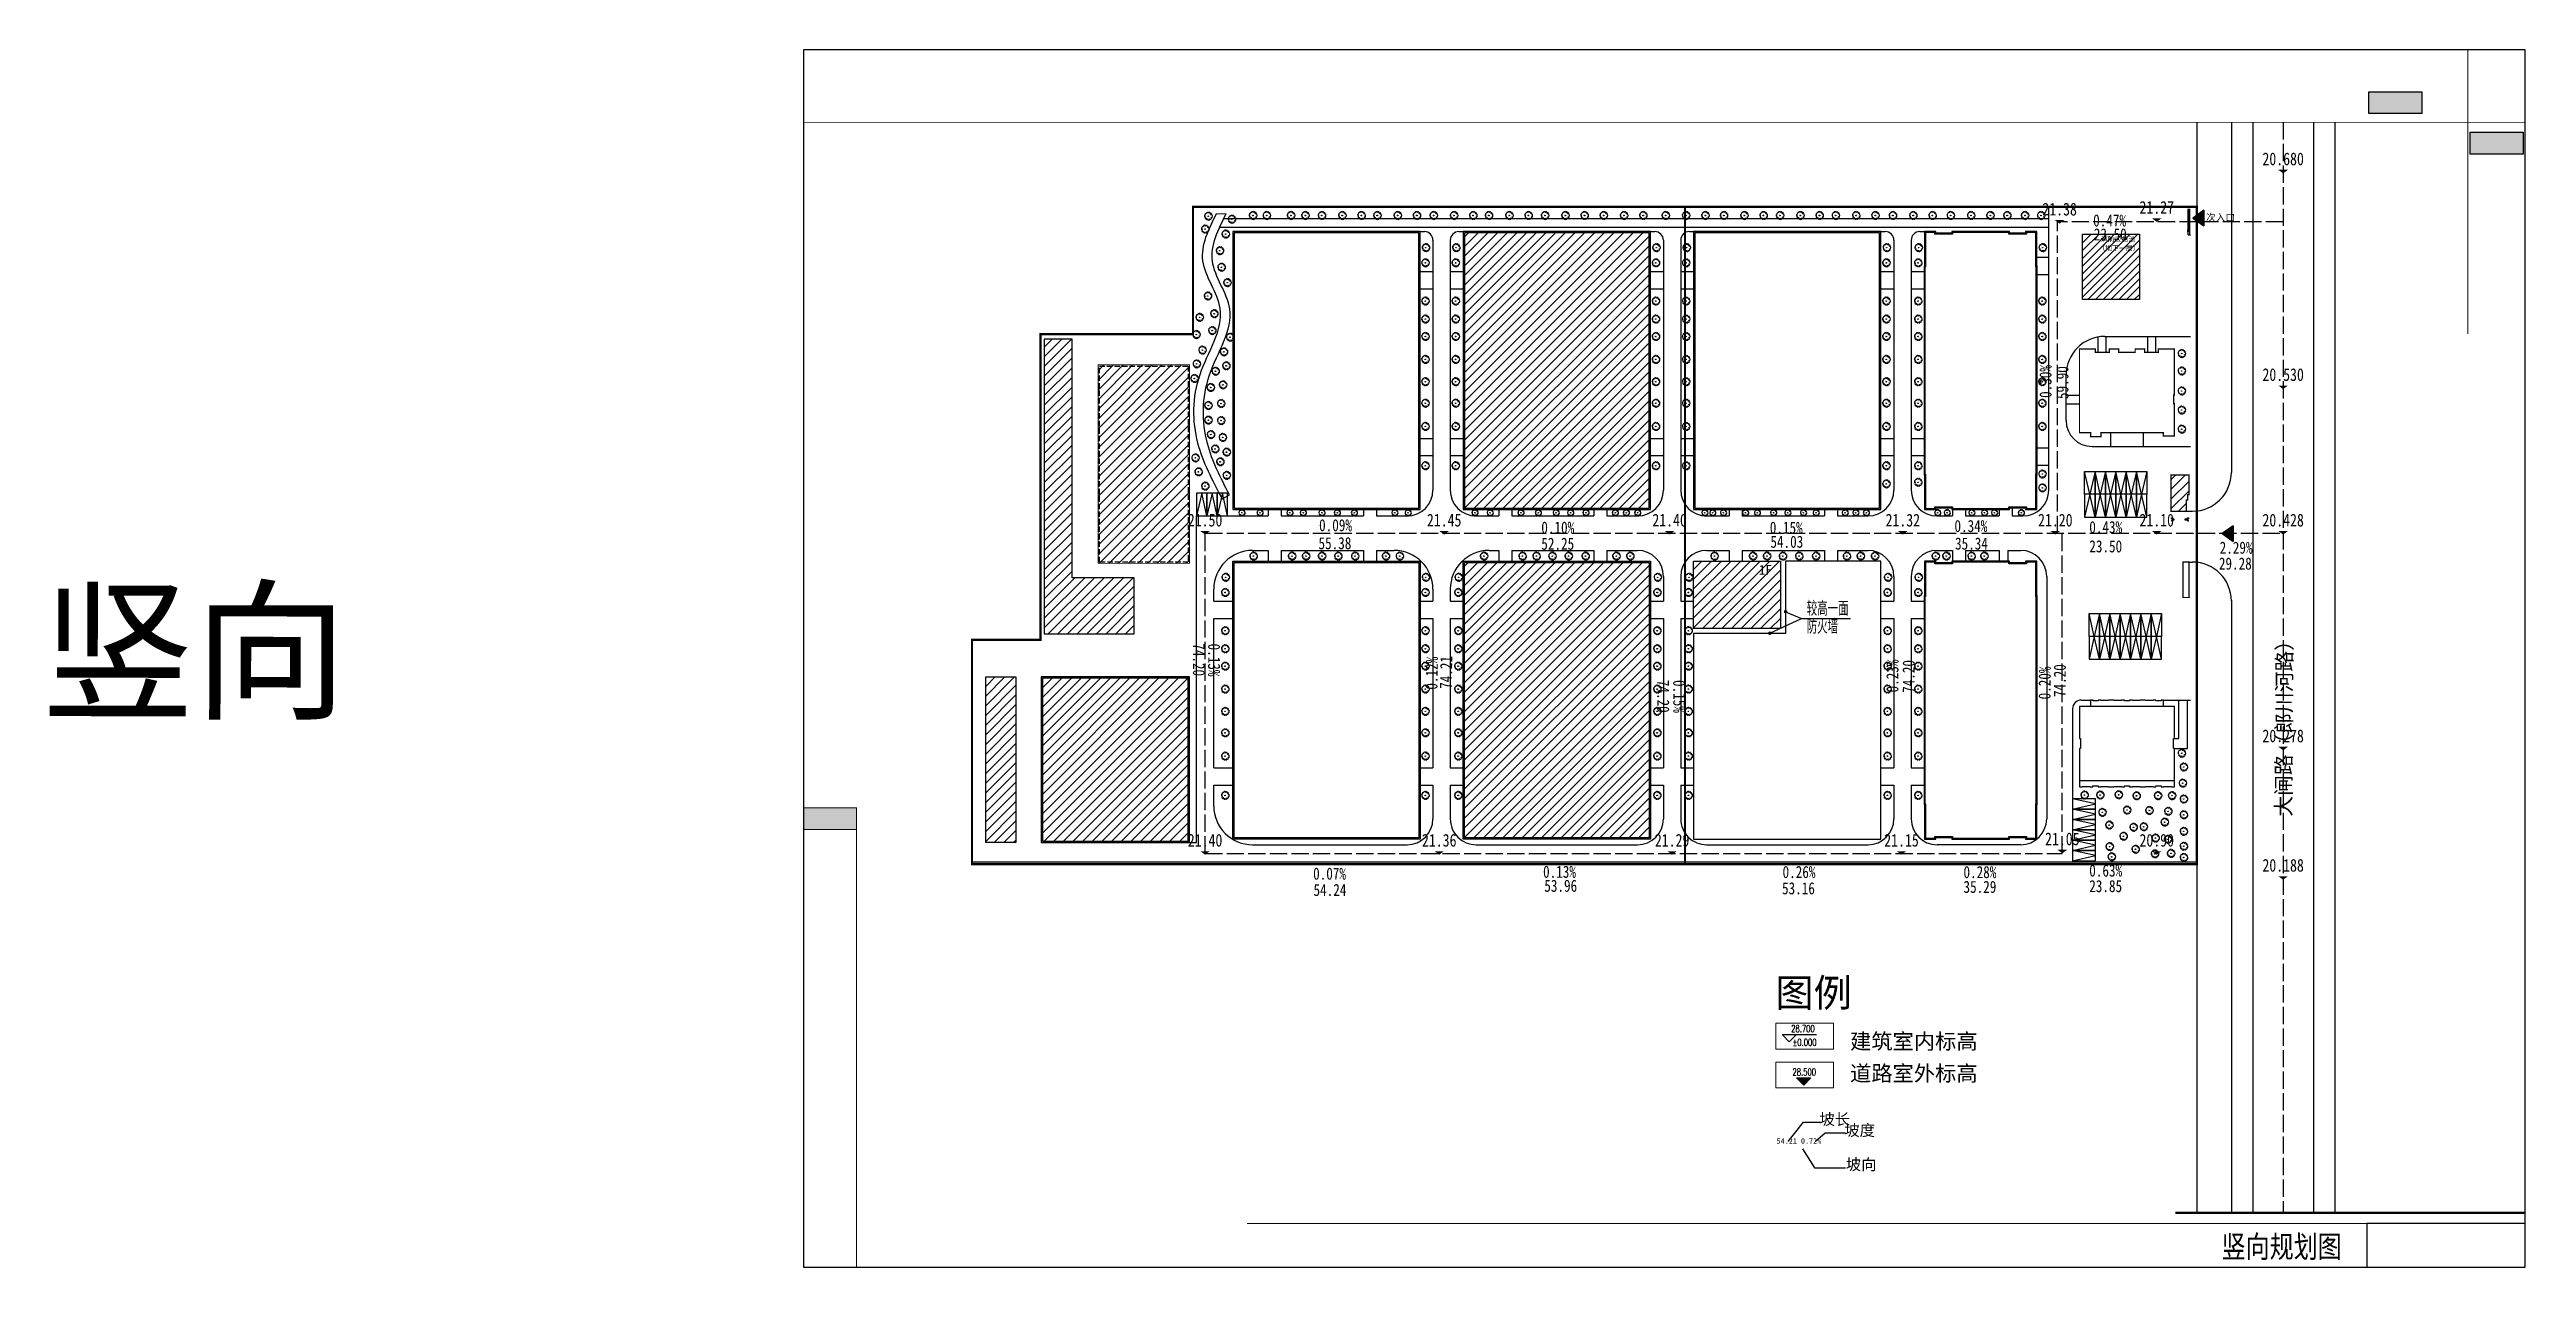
# Model space of a CAD drawing. Header units: millimetres. Extents: x 424379 to 428412, y 53433 to 54919.
# Drawn here: x 424379 to 424953, y 53433 to 53715 of the extents above.
import ezdxf
from ezdxf.enums import TextEntityAlignment as Align

# ---------------------------------------------------------------- set-up
doc = ezdxf.new("R2010")
doc.units = ezdxf.units.MM
doc.linetypes.add('DASH', pattern=[0.35, 0.25, -0.1])
doc.linetypes.add('X3', pattern=[5, 4, -1])
for name, color, linetype in [('00规划道路', 7, 'Continuous'), ('DIM_ELEV', 3, 'Continuous'), ('DIM_LEAD', 3, 'Continuous'), ('DM-坡度', 7, 'Continuous'), ('GZ', 253, 'Continuous'), ('PP-COM', 7, 'Continuous'), ('PUB_TEXT', 7, 'Continuous'), ('PUB_TITLE', 4, 'Continuous'), ('tree', 84, 'Continuous'), ('TX-图例', 7, 'Continuous'), ('企业红线图修改后', 172, 'Continuous'), ('停车位', 152, 'Continuous'), ('场地标高', 7, 'Continuous'), ('已建', 251, 'Continuous'), ('建筑', 2, 'Continuous'), ('建设布局', 7, 'Continuous'), ('线', 144, 'Continuous'), ('绿化', 76, 'Continuous'), ('路名', 7, 'Continuous'), ('道路', 140, 'Continuous'), ('道路网', 7, 'Continuous')]:
    doc.layers.add(name, color=color, linetype=linetype)
doc.layers.add('gfgf', color=3, linetype='Continuous', lineweight=5)
doc.layers.add('围墙', color=4, linetype='Continuous', lineweight=0)
doc.styles.add('_TCH_DIM', font='SIMPLEX', dxfattribs={"bigfont": 'GBCBIG'})
doc.styles.add('DIMHT', font='simhei.ttf', dxfattribs={"width": 0.8})
doc.styles.add('DIMST', font='', dxfattribs={"width": 0.8})
doc.styles.add('宋体', font='')
doc.styles.add('等线体', font='simhei.ttf')
doc.styles.add('黑体', font='simhei.ttf', dxfattribs={"width": 0.8, "height": 3.5})
doc.styles.get('DIMST').set_extended_font_data('SimSun')
doc.styles.get('宋体').set_extended_font_data('NSimSun')
doc.linetypes.add('FENCELINE2', pattern='A,6.35,-2.54,[132,ltypeshp.shx,S=2.54,R=0,X=-2.54,Y=0],-2.54,25.4', length=36.83)
pattern_1 = [(45, (0, -361.8425), (-1.122532015, 1.122532015), [])]

msp = doc.modelspace()

# ---------------------------------------------------------------- texts
at = {"layer": 'DIM_ELEV', "color": 7, "linetype": 'Continuous', "style": '_TCH_DIM', "width": 0.705882}
for s, p in [('28.700', (424782.86, 53487.46)), ('%%P0.000', (424783.19, 53484.26)), ('28.500', (424783.17, 53477.4))]:
    msp.add_text(s, height=1.636, dxfattribs=at).set_placement(p)
at = {"layer": 'DM-坡度', "style": 'DIMST', "width": 0.8}
for s, rotation, p in [('0.47%', 360, (424856.64, 53673.34)), ('23.50', 360, (424856.79, 53670.1)), ('0.30%', 90, (424844.02, 53638.25)), ('59.90', 90, (424847.93, 53637.99)), ('0.09%', 0, (424677.28, 53602.7)), ('0.34%', 360, (424824.5, 53602.52)), ('0.43%', 0, (424855.74, 53602.26)), ('55.38', 0, (424677.14, 53598.53)), ('35.34', 360, (424824.63, 53598.45)), ('23.50', 0, (424855.74, 53597.81)), ('2.29%', 0, (424885.95, 53597.49)), ('29.28', 0, (424885.77, 53593.81)), ('74.20', 270, (424643.4, 53573.77)), ('0.13%', 270, (424646.93, 53573.69)), ('0.12%', 89.11987, (424701.79, 53570.61)), ('74.21', 89.11987, (424705.12, 53570.78)), ('0.23%', 89.77022, (424808.54, 53569.98)), ('74.20', 89.77022, (424812.3, 53569.88)), ('0.20%', 89.73302, (424843.82, 53568.37)), ('74.20', 89.73302, (424847.32, 53568.91)), ('74.20', 270.44313, (424750.98, 53565.28)), ('0.15%', 270.44313, (424754.7, 53565.24)), ('0.07%', 0.00006, (424675.9, 53521.95)), ('0.13%', 0.00006, (424729.18, 53522.39)), ('0.26%', 0.00006, (424784.67, 53522.33)), ('0.28%', 0.00006, (424826.59, 53522.31)), ('0.63%', 0.00006, (424855.73, 53522.66)), ('54.24', 0.00006, (424675.99, 53518.17)), ('53.96', 0.00006, (424729.46, 53519.14)), ('53.16', 0.00006, (424784.54, 53518.55)), ('35.29', 0.00006, (424826.59, 53518.88)), ('23.85', 0.00006, (424855.73, 53519.06))]:
    msp.add_text(s, height=2.8, rotation=rotation, dxfattribs=at).set_placement(p, align=Align.BOTTOM_CENTER)
for s, p in [('0.10%', (424728.77, 53602.16)), ('0.15%', (424781.71, 53602.14)), ('52.25', (424728.77, 53598.42)), ('54.03', (424781.85, 53598.87))]:
    msp.add_text(s, height=2.8, dxfattribs=at).set_placement(p, align=Align.BOTTOM_CENTER)
at = {"layer": 'PP-COM', "color": 0, "style": '宋体'}
msp.add_text('图例', height=6.5, rotation=360, dxfattribs=at).set_placement((424779.2, 53493.32))
at = {"layer": 'PUB_TEXT', "color": 0, "style": '宋体'}
for s, height, p in [('建筑室内标高', 3.611, (424796.5, 53483.52)), ('道路室外标高', 3.611, (424796.5, 53476.1)), ('坡长', 2.614, (424789.4, 53465.96)), ('坡度', 2.614, (424795.15, 53463.4)), ('坡向', 2.614, (424795.51, 53455.48))]:
    msp.add_text(s, height=height, rotation=360, dxfattribs=at).set_placement(p)
at = {"layer": 'PUB_TEXT', "style": '宋体', "width": 0.8}
msp.add_text('竖向规划图', height=5.101, dxfattribs=at).set_placement((424882.59, 53435.19))
at = {"layer": 'TX-图例', "ltscale": 0.5, "style": '宋体'}
msp.add_text('54.21 0.72%', height=1.2545, dxfattribs=at).set_placement((424784.65, 53461.23), align=Align.BOTTOM_CENTER)
at = {"layer": '企业红线图修改后', "color": 0, "style": '黑体'}
msp.add_text('竖向', height=26, rotation=359.92589, dxfattribs=at).set_placement((424377.32, 53562.79))

# ---------------------------------------------------------------- blocks, each defined once
blk = doc.blocks.new('箭头')
blk.add_lwpolyline([(-3.21, 0, 0, 0, 0), (1.64, 0, 0.257, 0, 0), (3.21, 0, 0, 0, 0)], format="xyseb")
blk = doc.blocks.new('室外标高')
at = {"color": 0, "linetype": 'Continuous'}
blk.add_solid([(-0.38, 0.28), (0.38, 0.28), (0, 0)], dxfattribs=at)
at = {"color": 0, "linetype": 'Continuous', "style": 'DIMHT', "width": 0.8}
blk.add_attdef('标高', text='', height=1, dxfattribs=at).set_placement((0, 0.64), align=Align.CENTER)
blk = doc.blocks.new('dfghfg')
at = {"layer": 'tree', "color": 68, "linetype": 'ByBlock'}
for p, q in [((509406.3, 3423593), (509406.6, 3423593.1)), ((509406.6, 3423593.1), (509406.4, 3423593.2)), ((509406.4, 3423593.2), (509406.4, 3423593.2))]:
    blk.add_line(p, q, dxfattribs=at)
blk.add_circle((509407.7, 3423592.5), 0.115, dxfattribs=at)
for centre, radius, start, end in [((509407.8, 3423592.5), 1.58, 126.0751, 153.6245), ((509406.7, 3423593.1), 0.673, 48.5203, 80.5151), ((509407.8, 3423592.5), 1.6, 89.3321, 114.3856), ((509406.8, 3423593.7), 0.39, 343.6555, 39.76), ((509407.3, 3423593.8), 0.579, 352.0775, 26.6129), ((509407.6, 3423594.2), 0.606, 304.1868, 338.5411), ((509407.8, 3423592.5), 1.59, 62.8767, 77.7021), ((509408.1, 3423593.9), 0.461, 315.8454, 359.7651), ((509407.1, 3423598.3), 4.9, 285.4397, 290.7099), ((509407.8, 3423592.5), 1.57, 31.4098, 49.4753), ((509407.8, 3423592.5), 1.61, 160.8426, 187.275), ((509406, 3423589.7), 2.64, 77.3728, 85.4649), ((509407.8, 3423591), 1.76, 134.7782, 147.3315), ((509407.8, 3423592.5), 1.57, 200.8103, 231.4392), ((509407.1, 3423591.3), 0.262, 97.741, 188.8108), ((509403.8, 3423590.9), 3.32, 2.9465, 10.9238), ((509407.8, 3423592.5), 1.57, 243.1498, 261.8356), ((509408.2, 3423591.2), 0.661, 160.6008, 199.3992), ((509408.1, 3423591.4), 0.534, 186.1911, 248.4952), ((509407.8, 3423592.5), 1.58, 274.7236, 290.3277), ((509408.7, 3423591.4), 0.49, 170.6314, 220.6278), ((509408.8, 3423592.1), 0.9, 230.4582, 263.1093), ((509409, 3423592.6), 0.701, 83.5323, 121.6544), ((509410.7, 3423598.8), 5.9, 250.0865, 256.3451), ((509407.8, 3423592.5), 1.54, 305.394, 326.2464), ((509408.9, 3423593.9), 1.97, 266.7455, 282.0146), ((509407.8, 3423590.6), 1.64, 39.6536, 53.993), ((509407.8, 3423592.5), 1.6, 340.3307, 19.43)]:
    blk.add_arc(centre, radius, start, end, dxfattribs=at)
blk = doc.blocks.new('sdg')
at = {"layer": '停车位', "linetype": 'Continuous', "flags": 128}
for points in [[(512415.03, 3422059.07), (512415.03, 3422064.37), (512417.43, 3422064.37), (512417.43, 3422059.07), (512415.03, 3422059.07)], [(512415.03, 3422059.07), (512416.23, 3422064.37), (512417.43, 3422059.07)]]:
    blk.add_lwpolyline(points, dxfattribs=at)
blk = doc.blocks.new('dsfsd')
at = {"layer": '00规划道路', "linetype": 'Continuous'}
blk.add_hatch(color=256, dxfattribs=at).paths.add_polyline_path([(40390652.56, 3427609.06), (40390650.56, 3427609.06), (40390651.56, 3427607.64)])
blk.add_line((40390650.56, 3427609.06), (40390652.56, 3427609.06), dxfattribs=at)
at = {"layer": '00规划道路', "linetype": 'Continuous', "flags": 128}
blk.add_lwpolyline([(40390650.56, 3427609.06), (40390651.56, 3427607.64), (40390652.56, 3427609.06)], dxfattribs=at)
blk.add_lwpolyline([(40390652.56, 3427609.06), (40390650.56, 3427609.06), (40390651.56, 3427607.64)], close=True, dxfattribs=at)
blk = doc.blocks.new('436dfhdfdfh')
h = blk.add_hatch(color=253)
h.paths.add_polyline_path([(424554.02, 54747.5), (424566.29, 54747.5), (424566.29, 54742.47), (424554.02, 54742.47)])
h.paths.add_polyline_path([(424940.16, 54904.08), (424952.44, 54904.08), (424952.44, 54899.04), (424940.16, 54899.04)])
h.paths.add_polyline_path([(424916.73, 54913.46), (424929, 54913.46), (424929, 54908.43), (424916.73, 54908.43)])
at = {"color": 253}
for points, const_width in [([(424939.62, 54923.16), (424939.62, 54857.33)], 0.201), ([(424952.96, 54906.37), (424554.02, 54906.37)], 0.201), ([(424566.29, 54747.5), (424566.29, 54641.08)], 0.201), ([(424952.96, 54653.61), (424871.84, 54653.61)], 0.537)]:
    blk.add_lwpolyline(points, dxfattribs=dict(at, const_width=const_width))
at = {"color": 253, "const_width": 0.201}
blk.add_lwpolyline([(424554.02, 54747.5), (424566.29, 54747.5), (424566.29, 54742.47), (424554.02, 54742.47)], close=True, dxfattribs=at)
at = {"layer": 'PUB_TITLE', "color": 6}
blk.add_lwpolyline([(424554.02, 54641.08), (424952.96, 54641.08), (424952.96, 54923.16), (424554.02, 54923.16)], close=True, dxfattribs=at)
at = {"layer": '线', "color": 253}
for points in [[(424916.73, 54913.46), (424929, 54913.46), (424929, 54908.43), (424916.73, 54908.43)], [(424940.16, 54904.08), (424952.44, 54904.08), (424952.44, 54899.04), (424940.16, 54899.04)], [(424952.96, 54651.16), (424916.26, 54651.16), (424916.26, 54641.08), (424952.96, 54641.08)]]:
    blk.add_lwpolyline(points, close=True, dxfattribs=at)
at = {"layer": '线', "color": 253, "const_width": 0.201}
blk.add_lwpolyline([(424952.96, 54651.16), (424656.73, 54651.16)], dxfattribs=at)
blk = doc.blocks.new('fsdhfhdsfhd')
at = {"layer": '已建'}
h = blk.add_hatch(dxfattribs=at)
h.set_pattern_fill('ANSI31', color=256, style=0)
h.set_pattern_definition(pattern_1)
h.paths.add_polyline_path([(424706.86, 54519.22), (424706.86, 54454.82), (424750.26, 54454.82), (424750.26, 54519.22)])
h = blk.add_hatch(dxfattribs=at)
h.set_pattern_fill('ANSI31', color=256, style=0)
h.set_pattern_definition(pattern_1)
h.paths.add_polyline_path([(424630.66, 54426.02), (424630.66, 54438.98), (424616.22, 54438.98), (424616.22, 54494.28), (424609.78, 54494.28), (424609.78, 54426.02)])
h = blk.add_hatch(dxfattribs=at)
h.set_pattern_fill('ANSI31', color=256, style=0)
h.set_pattern_definition(pattern_1)
h.paths.add_polyline_path([(424622.26, 54442.32), (424622.26, 54488.32), (424643.46, 54488.32), (424643.46, 54442.32)])
h = blk.add_hatch(dxfattribs=at)
h.set_pattern_fill('ANSI31', color=256, style=0)
h.set_pattern_definition(pattern_1)
h.paths.add_polyline_path([(424870.85, 54454.42), (424870.85, 54462.82), (424875.05, 54462.82), (424875.05, 54458.22), (424874.75, 54458.22), (424874.75, 54457.02), (424874.45, 54457.02), (424874.45, 54454.42)])
h = blk.add_hatch(dxfattribs=at)
h.set_pattern_fill('ANSI31', color=256, style=0)
h.set_pattern_definition(pattern_1)
h.paths.add_polyline_path([(424706.86, 54378.42), (424706.86, 54442.82), (424750.26, 54442.82), (424750.26, 54378.42)])
h = blk.add_hatch(dxfattribs=at)
h.set_pattern_fill('ANSI31', color=256, style=0)
h.set_pattern_definition(pattern_1)
h.paths.add_polyline_path([(424760.26, 54442.82), (424780.36, 54442.82), (424780.36, 54427.22), (424760.26, 54427.22)])
h = blk.add_hatch(dxfattribs=at)
h.set_pattern_fill('ANSI31', color=256, style=0)
h.set_pattern_definition(pattern_1)
h.paths.add_polyline_path([(424596.24, 54416.02), (424603.24, 54416.02), (424603.24, 54377.62), (424596.24, 54377.62)])
h = blk.add_hatch(dxfattribs=at)
h.set_pattern_fill('ANSI31', color=256, style=0)
h.set_pattern_definition(pattern_1)
h.paths.add_polyline_path([(424643.46, 54377.62), (424643.46, 54416.02), (424609.06, 54416.02), (424609.06, 54377.62)])
at = {"layer": '道路'}
h = blk.add_hatch(dxfattribs=at)
h.set_pattern_fill('ANSI31', color=251, scale=0.8, style=0)
h.set_pattern_definition([(45, (0, -361.8425), (-0.898025612, 0.898025612), [])])
h.paths.add_polyline_path([(424850.35, 54518.66), (424863.55, 54518.66), (424863.55, 54503.46), (424850.35, 54503.46)])
at = {"color": 251}
for points in [[(424875.16, 54519.63), (424875.16, 54519.23), (424874.76, 54519.23), (424874.76, 54519.63)], [(424871.1, 54452.37), (424871.1, 54452.67), (424871.5, 54452.67), (424871.5, 54452.37)], [(424874.15, 54452.37), (424874.15, 54452.67), (424874.8, 54452.67), (424874.8, 54452.37)]]:
    blk.add_lwpolyline(points, close=True, dxfattribs=at)
for points in [[(424856.86, 54472.62), (424856.86, 54469.42), (424864.26, 54469.42), (424864.46, 54469.42), (424864.46, 54472.62)], [(424849.66, 54408.94), (424849.66, 54401.74), (424849.86, 54401.74), (424849.86, 54399.44), (424849.66, 54399.44), (424849.66, 54390.54), (424850.31, 54390.54), (424850.31, 54390.64), (424852.11, 54390.64), (424852.11, 54390.54), (424852.76, 54390.54), (424852.76, 54390.74), (424853.96, 54390.74), (424853.96, 54390.54), (424854.61, 54390.54), (424854.61, 54390.64), (424856.41, 54390.64), (424856.41, 54390.54), (424857.61, 54390.54), (424857.61, 54390.64), (424859.41, 54390.64), (424859.41, 54390.54), (424860.06, 54390.54), (424860.06, 54390.74), (424861.26, 54390.74), (424861.26, 54390.54), (424861.91, 54390.54), (424861.91, 54390.64), (424863.71, 54390.64), (424863.71, 54390.54), (424864.91, 54390.54), (424864.91, 54390.64), (424866.71, 54390.64), (424866.71, 54390.54), (424867.36, 54390.54), (424867.36, 54390.74), (424868.56, 54390.74), (424868.56, 54390.54), (424869.21, 54390.54), (424869.21, 54390.64), (424871.01, 54390.64), (424871.01, 54390.54), (424871.66, 54390.54), (424871.66, 54399.44), (424871.46, 54399.44), (424871.46, 54401.74), (424871.66, 54401.74), (424871.66, 54408.94)], [(424852.21, 54410.64), (424852.21, 54409.14)], [(424869.11, 54409.14), (424869.11, 54410.64), (424868.56, 54410.64), (424868.56, 54410.44), (424867.36, 54410.44), (424867.36, 54410.64), (424866.71, 54410.64), (424866.71, 54410.54), (424864.91, 54410.54), (424864.91, 54410.64), (424863.71, 54410.64), (424863.71, 54410.54), (424861.91, 54410.54), (424861.91, 54410.64), (424861.26, 54410.64), (424861.26, 54410.44), (424860.06, 54410.44), (424860.06, 54410.64), (424859.41, 54410.64), (424859.41, 54410.54), (424857.61, 54410.54), (424857.61, 54410.64), (424856.41, 54410.64), (424856.41, 54410.54), (424854.61, 54410.54), (424854.61, 54410.64), (424853.96, 54410.64), (424853.96, 54410.44), (424852.86, 54410.44), (424852.86, 54410.64), (424852.21, 54410.64)]]:
    blk.add_lwpolyline(points, dxfattribs=at)
at = {"layer": 'DIM_LEAD', "color": 251}
for p, q in [((424781.57, 54431.13), (424785.26, 54429.51)), ((424777.92, 54426.14), (424785.26, 54429.51)), ((424785.26, 54429.51), (424796.57, 54429.51))]:
    blk.add_line(p, q, dxfattribs=at)
at = {"layer": 'DIM_LEAD', "color": 251, "const_width": 0.4}
for points in [[(424781.76, 54431.07, 1), (424781.38, 54431.19, 1)], [(424778.11, 54426.08, 1), (424777.73, 54426.2, 1)]]:
    blk.add_lwpolyline(points, format="xyb", close=True, dxfattribs=at)
at = {"layer": 'GZ', "color": 251}
for points in [[(424871.2, 54452.87), (424871.2, 54452.67), (424871, 54452.67), (424871, 54452.87)], [(424871.2, 54452.17), (424871.2, 54452.37), (424871, 54452.37), (424871, 54452.17)], [(424874.9, 54452.87), (424874.9, 54452.67), (424874.7, 54452.67), (424874.7, 54452.87)], [(424874.9, 54452.17), (424874.9, 54452.37), (424874.7, 54452.37), (424874.7, 54452.17)]]:
    blk.add_lwpolyline(points, close=True, dxfattribs=at)
at = {"layer": '围墙', "color": 251, "linetype": 'FENCELINE2', "ltscale": 0.07, "const_width": 0.04, "flags": 128}
blk.add_lwpolyline([(424875.05, 54434.42), (424875.35, 54434.42), (424875.35, 54372.62), (424593.05, 54372.62), (424593.05, 54424.62), (424608.92, 54424.62), (424608.92, 54495.46), (424644.27, 54495.46), (424644.27, 54524.96), (424875.35, 54524.96), (424875.35, 54462.82), (424874.85, 54462.82)], dxfattribs=at)
at = {"layer": '建筑', "color": 251, "linetype": 'Continuous'}
for p, q in [((424874.76, 54524.46), (424874.76, 54518.46)), ((424874.96, 54524.46), (424874.96, 54519.63)), ((424875.16, 54524.46), (424875.16, 54518.46))]:
    blk.add_line(p, q, dxfattribs=at)
at = {"layer": '建筑', "color": 251}
for points in [[(424653.46, 54519.22), (424653.46, 54454.82), (424696.86, 54454.82), (424696.86, 54519.22)], [(424653.76, 54518.92), (424653.76, 54455.12), (424696.56, 54455.12), (424696.56, 54518.92)], [(424706.86, 54519.22), (424706.86, 54454.82), (424750.26, 54454.82), (424750.26, 54519.22)], [(424707.16, 54518.92), (424707.16, 54455.12), (424749.96, 54455.12), (424749.96, 54518.92)], [(424760.26, 54519.22), (424760.26, 54454.82), (424803.66, 54454.82), (424803.66, 54519.22)], [(424760.56, 54518.92), (424760.56, 54455.12), (424803.36, 54455.12), (424803.36, 54518.92)], [(424813.76, 54454.82), (424816.36, 54454.82), (424816.36, 54455.22), (424820.06, 54455.22), (424820.06, 54454.82), (424833.46, 54454.82), (424833.46, 54455.22), (424837.16, 54455.22), (424837.16, 54454.82), (424839.76, 54454.82), (424839.76, 54462.77), (424839.86, 54462.77), (424839.86, 54511.27), (424839.76, 54511.27), (424839.76, 54519.22), (424837.16, 54519.22), (424837.16, 54518.82), (424833.46, 54518.82), (424833.46, 54519.22), (424820.06, 54519.22), (424820.06, 54518.82), (424816.36, 54518.82), (424816.36, 54519.22), (424813.76, 54519.22), (424813.76, 54511.27), (424813.66, 54511.27), (424813.66, 54462.77), (424813.76, 54462.77)], [(424813.96, 54455.02), (424816.16, 54455.02), (424816.16, 54455.42), (424820.26, 54455.42), (424820.26, 54455.02), (424833.26, 54455.02), (424833.26, 54455.42), (424837.36, 54455.42), (424837.36, 54455.02), (424839.56, 54455.02), (424839.56, 54462.97), (424839.66, 54462.97), (424839.66, 54511.07), (424839.56, 54511.07), (424839.56, 54519.02), (424837.36, 54519.02), (424837.36, 54518.62), (424833.26, 54518.62), (424833.26, 54519.02), (424820.26, 54519.02), (424820.26, 54518.62), (424816.16, 54518.62), (424816.16, 54519.02), (424813.96, 54519.02), (424813.96, 54511.07), (424813.86, 54511.07), (424813.86, 54462.97), (424813.96, 54462.97)], [(424850.35, 54518.66), (424863.55, 54518.66), (424863.55, 54503.46), (424850.35, 54503.46)], [(424630.66, 54426.02), (424630.66, 54438.98), (424616.22, 54438.98), (424616.22, 54494.28), (424609.78, 54494.28), (424609.78, 54426.02)], [(424653.46, 54378.42), (424653.46, 54442.82), (424696.86, 54442.82), (424696.86, 54378.42)], [(424653.76, 54378.72), (424653.76, 54442.52), (424696.56, 54442.52), (424696.56, 54378.72)], [(424706.86, 54378.42), (424706.86, 54442.82), (424750.26, 54442.82), (424750.26, 54378.42)], [(424707.16, 54378.72), (424707.16, 54442.52), (424749.96, 54442.52), (424749.96, 54378.72)], [(424760.26, 54442.82), (424780.36, 54442.82), (424780.36, 54427.22), (424760.26, 54427.22)], [(424760.26, 54378.42), (424803.66, 54378.42), (424803.66, 54442.82), (424781.56, 54442.82), (424781.56, 54426.07), (424760.26, 54426.07)], [(424813.76, 54378.42), (424816.36, 54378.42), (424816.36, 54378.82), (424820.06, 54378.82), (424820.06, 54378.42), (424833.46, 54378.42), (424833.46, 54378.82), (424837.16, 54378.82), (424837.16, 54378.42), (424839.76, 54378.42), (424839.76, 54386.37), (424839.86, 54386.37), (424839.86, 54434.87), (424839.76, 54434.87), (424839.76, 54442.82), (424837.16, 54442.82), (424837.16, 54442.42), (424833.46, 54442.42), (424833.46, 54442.82), (424820.06, 54442.82), (424820.06, 54442.42), (424816.36, 54442.42), (424816.36, 54442.82), (424813.76, 54442.82), (424813.76, 54434.87), (424813.66, 54434.87), (424813.66, 54386.37), (424813.76, 54386.37)], [(424813.96, 54378.62), (424816.16, 54378.62), (424816.16, 54379.02), (424820.26, 54379.02), (424820.26, 54378.62), (424833.26, 54378.62), (424833.26, 54379.02), (424837.36, 54379.02), (424837.36, 54378.62), (424839.56, 54378.62), (424839.56, 54386.57), (424839.66, 54386.57), (424839.66, 54434.67), (424839.56, 54434.67), (424839.56, 54442.62), (424837.36, 54442.62), (424837.36, 54442.22), (424833.26, 54442.22), (424833.26, 54442.62), (424820.26, 54442.62), (424820.26, 54442.22), (424816.16, 54442.22), (424816.16, 54442.62), (424813.96, 54442.62), (424813.96, 54434.67), (424813.86, 54434.67), (424813.86, 54386.57), (424813.96, 54386.57)], [(424643.46, 54377.62), (424643.46, 54416.02), (424609.06, 54416.02), (424609.06, 54377.62)], [(424643.16, 54377.92), (424643.16, 54415.72), (424609.36, 54415.72), (424609.36, 54377.92)], [(424849.66, 54409.14), (424849.66, 54401.74), (424849.86, 54401.74), (424849.86, 54399.44), (424849.66, 54399.44), (424849.66, 54392.04), (424871.66, 54392.04), (424871.66, 54399.44), (424871.46, 54399.44), (424871.46, 54401.74), (424871.66, 54401.74), (424871.66, 54409.14)]]:
    blk.add_lwpolyline(points, close=True, dxfattribs=at)
at = {"layer": '建筑', "color": 251, "linetype": 'DASH', "ltscale": 5, "const_width": 0.2}
blk.add_lwpolyline([(424622.26, 54442.32), (424622.26, 54488.32), (424643.46, 54488.32), (424643.46, 54442.32)], close=True, dxfattribs=at)
at = {"layer": '建筑', "color": 251, "linetype": 'DASH', "ltscale": 5}
blk.add_lwpolyline([(424622.56, 54442.62), (424622.56, 54488.02), (424643.16, 54488.02), (424643.16, 54442.62)], close=True, dxfattribs=at)
at = {"layer": '建筑', "color": 251, "const_width": 0.3}
for points in [[(424849.66, 54492.02), (424849.66, 54472.62), (424852.26, 54472.62), (424852.26, 54471.72), (424854.66, 54471.72), (424854.66, 54472.62), (424869.06, 54472.62), (424869.06, 54471.82), (424871.66, 54471.82), (424871.66, 54479.32), (424871.46, 54479.32), (424871.46, 54481.32), (424871.66, 54481.32), (424871.66, 54492.02), (424867.96, 54492.02), (424867.96, 54491.22), (424864.76, 54491.22), (424864.76, 54492.02), (424862.56, 54492.02), (424862.56, 54491.22), (424858.76, 54491.22), (424858.76, 54492.02), (424856.56, 54492.02), (424856.56, 54491.22), (424853.36, 54491.22), (424853.36, 54492.02)], [(424870.85, 54454.42), (424870.85, 54462.82), (424875.05, 54462.82), (424875.05, 54458.22), (424874.75, 54458.22), (424874.75, 54457.02), (424874.45, 54457.02), (424874.45, 54454.42)], [(424873.65, 54434.42), (424873.65, 54442.62), (424875.05, 54442.62), (424875.05, 54434.42)]]:
    blk.add_lwpolyline(points, close=True, dxfattribs=at)
at = {"layer": '建筑', "color": 251}
blk.add_lwpolyline([(424596.24, 54416.02), (424603.24, 54416.02), (424603.24, 54377.62), (424596.24, 54377.62), (424596.24, 54416.02)], dxfattribs=at)
at = {"layer": '建设布局', "color": 251, "linetype": 'DASH', "ltscale": 10, "const_width": 0.5, "flags": 128}
for points in [[(424758.26, 54524.96), (424644.27, 54524.96), (424644.27, 54495.46), (424608.92, 54495.46), (424608.92, 54424.62), (424593.05, 54424.62), (424593.05, 54372.62), (424593.05, 54372.62), (424758.26, 54372.62)], [(424758.26, 54524.96), (424876.85, 54524.96), (424876.85, 54372.62), (424758.26, 54372.62)]]:
    blk.add_lwpolyline(points, close=True, dxfattribs=at)
blk.add_lwpolyline([(424758.26, 54524.96), (424758.26, 54372.62)], dxfattribs=at)
blk.add_lwpolyline([(424758.26, 54524.96), (424758.26, 54372.62)], dxfattribs=at)
at = {"layer": '绿化', "color": 251, "linetype": 'Continuous'}
for p, q in [((424649.7, 54523.41), (424651.91, 54523.34)), ((424650.42, 54520.22), (424842.56, 54520.22)), ((424651.36, 54522.22), (424842.56, 54522.22)), ((424651.03, 54457.31), (424652.72, 54458.21))]:
    blk.add_line(p, q, dxfattribs=at)
blk.add_spline([(424651.03, 54457.31), (424645.4, 54470.2), (424645.89, 54486.09), (424650.55, 54501.41), (424646.55, 54512.45), (424649.7, 54523.41)], degree=3, dxfattribs=at)
blk.add_open_spline([(424652.72, 54458.21), (424650.67, 54462.07), (424646.26, 54470.72), (424646.31, 54486.33), (424656.2, 54500.02), (424646.41, 54512.21), (424650.1, 54519.67), (424651.91, 54523.34)], degree=3, knots=[1.090062, 1.090062, 1.090062, 1.090062, 14.0642, 29.96781, 45.975812, 57.7238, 69.128545, 69.128545, 69.128545, 69.128545], dxfattribs=at)
at = {"layer": '道路', "color": 251}
for p, q in [((424842.56, 54459.32), (424842.56, 54524.96)), ((424696.86, 54519.22), (424697.86, 54519.22)), ((424699.86, 54517.22), (424699.86, 54459.32)), ((424703.86, 54517.22), (424703.86, 54459.32)), ((424705.86, 54519.22), (424706.86, 54519.22)), ((424750.26, 54519.22), (424751.26, 54519.22)), ((424753.26, 54517.22), (424753.26, 54459.32)), ((424757.26, 54517.22), (424757.26, 54459.32)), ((424759.26, 54519.22), (424760.26, 54519.22)), ((424803.66, 54519.22), (424804.66, 54519.22)), ((424806.66, 54517.22), (424806.66, 54459.32)), ((424810.66, 54517.22), (424810.66, 54459.32)), ((424812.66, 54519.22), (424813.66, 54519.22)), ((424874.85, 54518.46), (424875.35, 54518.46)), ((424839.76, 54513.26), (424842.56, 54513.26)), ((424696.86, 54509.95), (424699.86, 54509.95)), ((424696.86, 54505.95), (424699.86, 54505.95)), ((424703.86, 54509.95), (424706.86, 54509.95)), ((424703.86, 54505.95), (424706.86, 54505.95)), ((424750.26, 54509.95), (424753.26, 54509.95)), ((424750.26, 54505.95), (424753.26, 54505.95)), ((424757.26, 54509.95), (424760.26, 54509.95)), ((424757.26, 54505.95), (424760.26, 54505.95)), ((424803.66, 54509.95), (424806.66, 54509.95)), ((424803.66, 54505.95), (424806.66, 54505.95)), ((424810.66, 54509.95), (424813.66, 54509.95)), ((424810.66, 54505.95), (424813.66, 54505.95)), ((424839.86, 54509.26), (424842.56, 54509.26)), ((424853.96, 54491.22), (424853.96, 54494.8)), ((424855.56, 54494.94), (424875.35, 54494.94)), ((424855.84, 54491.22), (424855.84, 54494.94)), ((424865.48, 54491.22), (424865.48, 54494.94)), ((424867.36, 54491.22), (424867.36, 54494.94)), ((424846.56, 54475.42), (424846.56, 54485.94)), ((424849.66, 54481.22), (424846.56, 54481.22)), ((424849.66, 54479.22), (424846.56, 54479.22)), ((424696.86, 54471.3), (424699.86, 54471.3)), ((424703.86, 54471.3), (424706.86, 54471.3)), ((424750.26, 54471.3), (424753.26, 54471.3)), ((424757.26, 54471.3), (424760.26, 54471.3)), ((424803.66, 54471.3), (424806.66, 54471.3)), ((424810.66, 54471.3), (424813.66, 54471.3)), ((424696.86, 54467.3), (424699.86, 54467.3)), ((424703.86, 54467.3), (424706.86, 54467.3)), ((424750.26, 54467.3), (424753.26, 54467.3)), ((424757.26, 54467.3), (424760.26, 54467.3)), ((424803.66, 54467.3), (424806.66, 54467.3)), ((424810.66, 54467.3), (424813.66, 54467.3)), ((424839.86, 54469.08), (424842.56, 54469.08)), ((424839.86, 54465.08), (424842.56, 54465.08)), ((424852.56, 54469.42), (424875.35, 54469.42)), ((424661.7, 54454.82), (424661.7, 54453.32)), ((424664.7, 54454.82), (424664.7, 54453.32)), ((424683.76, 54454.82), (424683.76, 54453.32)), ((424686.76, 54454.82), (424686.76, 54453.32)), ((424715.1, 54454.82), (424715.1, 54453.32)), ((424718.1, 54454.82), (424718.1, 54453.32)), ((424737.16, 54454.82), (424737.16, 54453.32)), ((424740.16, 54454.82), (424740.16, 54453.32)), ((424768.5, 54454.82), (424768.5, 54453.32)), ((424771.5, 54454.82), (424771.5, 54453.32)), ((424790.56, 54454.82), (424790.56, 54453.32)), ((424793.56, 54454.82), (424793.56, 54453.32)), ((424820.25, 54454.82), (424820.25, 54453.32)), ((424823.25, 54454.82), (424823.25, 54453.32)), ((424831.06, 54454.82), (424831.06, 54453.32)), ((424834.06, 54455.22), (424834.06, 54453.32)), ((424645.06, 54377.62), (424645.06, 54453.32)), ((424645.06, 54453.32), (424661.7, 54453.32)), ((424664.7, 54453.32), (424683.76, 54453.32)), ((424686.76, 54453.32), (424693.86, 54453.32)), ((424709.86, 54453.32), (424715.1, 54453.32)), ((424718.1, 54453.32), (424737.16, 54453.32)), ((424740.16, 54453.32), (424747.26, 54453.32)), ((424763.26, 54453.32), (424768.5, 54453.32)), ((424771.5, 54453.32), (424790.56, 54453.32)), ((424793.56, 54453.32), (424800.66, 54453.32)), ((424816.66, 54453.32), (424820.25, 54453.32)), ((424823.25, 54453.32), (424831.06, 54453.32)), ((424834.06, 54453.32), (424836.56, 54453.32)), ((424658.06, 54445.32), (424661.7, 54445.32)), ((424661.7, 54445.32), (424661.7, 54442.82)), ((424664.7, 54445.32), (424683.76, 54445.32)), ((424664.7, 54445.32), (424664.7, 54442.82)), ((424683.76, 54445.32), (424683.76, 54442.82)), ((424686.76, 54445.32), (424690.86, 54445.32)), ((424686.76, 54445.32), (424686.76, 54442.82)), ((424712.86, 54445.32), (424715.1, 54445.32)), ((424715.1, 54445.32), (424715.1, 54442.82)), ((424718.1, 54445.32), (424737.16, 54445.32)), ((424718.1, 54445.32), (424718.1, 54442.82)), ((424737.16, 54445.32), (424737.16, 54442.82)), ((424740.16, 54445.32), (424747.26, 54445.32)), ((424740.16, 54445.32), (424740.16, 54442.82)), ((424763.26, 54445.32), (424768.5, 54445.32)), ((424768.5, 54445.32), (424768.5, 54442.82)), ((424771.5, 54445.32), (424790.56, 54445.32)), ((424771.5, 54445.32), (424771.5, 54442.82)), ((424790.56, 54445.32), (424790.56, 54442.82)), ((424793.56, 54445.32), (424800.66, 54445.32)), ((424793.56, 54445.32), (424793.56, 54442.82)), ((424816.66, 54445.32), (424820.25, 54445.32)), ((424820.25, 54445.32), (424820.25, 54442.82)), ((424823.25, 54445.32), (424831.06, 54445.32)), ((424823.25, 54445.32), (424823.25, 54442.82)), ((424831.06, 54445.32), (424831.06, 54442.82)), ((424833.08, 54445.32), (424836.06, 54445.32)), ((424833.08, 54445.32), (424833.08, 54442.82)), ((424753.26, 54439.32), (424753.26, 54433.55)), ((424757.26, 54439.32), (424757.26, 54433.55)), ((424806.66, 54439.32), (424806.66, 54433.55)), ((424810.66, 54439.32), (424810.66, 54433.55)), ((424842.06, 54439.32), (424842.06, 54383.12)), ((424649.06, 54433.55), (424649.06, 54436.32)), ((424649.06, 54433.55), (424653.46, 54433.55)), ((424696.86, 54433.55), (424699.86, 54433.55)), ((424699.86, 54436.32), (424699.86, 54433.55)), ((424703.86, 54436.32), (424703.86, 54433.55)), ((424703.86, 54433.55), (424706.86, 54433.55)), ((424750.26, 54433.55), (424753.26, 54433.55)), ((424757.26, 54433.55), (424760.26, 54433.55)), ((424803.66, 54433.55), (424806.66, 54433.55)), ((424810.66, 54433.55), (424813.66, 54433.55)), ((424649.06, 54394.9), (424649.06, 54429.55)), ((424649.06, 54429.55), (424653.46, 54429.55)), ((424696.86, 54429.55), (424699.86, 54429.55)), ((424699.86, 54429.55), (424699.86, 54394.9)), ((424703.86, 54429.55), (424703.86, 54394.9)), ((424703.86, 54429.55), (424706.86, 54429.55)), ((424750.26, 54429.55), (424753.26, 54429.55)), ((424753.26, 54429.55), (424753.26, 54394.9)), ((424757.26, 54429.55), (424757.26, 54394.9)), ((424757.26, 54429.55), (424760.26, 54429.55)), ((424803.66, 54429.55), (424806.66, 54429.55)), ((424806.66, 54429.55), (424806.66, 54394.9)), ((424810.66, 54429.55), (424810.66, 54394.9)), ((424810.66, 54429.55), (424813.66, 54429.55)), ((424848.06, 54408.64), (424848.06, 54373.12)), ((424850.06, 54410.64), (424852.21, 54410.64)), ((424869.11, 54410.64), (424875.35, 54410.64)), ((424649.06, 54394.9), (424653.46, 54394.9)), ((424649.06, 54386.12), (424649.06, 54390.9)), ((424649.06, 54390.9), (424653.46, 54390.9)), ((424696.86, 54394.9), (424699.86, 54394.9)), ((424696.86, 54390.9), (424699.86, 54390.9)), ((424699.86, 54390.9), (424699.86, 54383.12)), ((424703.86, 54394.9), (424706.86, 54394.9)), ((424703.86, 54390.9), (424703.86, 54383.12)), ((424703.86, 54390.9), (424706.86, 54390.9)), ((424750.26, 54394.9), (424753.26, 54394.9)), ((424750.26, 54390.9), (424753.26, 54390.9)), ((424753.26, 54390.9), (424753.26, 54383.12)), ((424757.26, 54394.9), (424760.26, 54394.9)), ((424757.26, 54390.9), (424757.26, 54383.12)), ((424757.26, 54390.9), (424760.26, 54390.9)), ((424803.66, 54394.9), (424806.66, 54394.9)), ((424803.66, 54390.9), (424806.66, 54390.9)), ((424806.66, 54390.9), (424806.66, 54383.12)), ((424810.66, 54394.9), (424813.66, 54394.9)), ((424810.66, 54390.9), (424810.66, 54383.12)), ((424810.66, 54390.9), (424813.66, 54390.9)), ((424643.46, 54377.62), (424645.06, 54377.62)), ((424658.06, 54377.12), (424693.86, 54377.12)), ((424709.86, 54377.12), (424747.26, 54377.12)), ((424763.26, 54377.12), (424800.66, 54377.12)), ((424836.06, 54377.12), (424816.66, 54377.12)), ((424593.05, 54373.12), (424876.85, 54373.12))]:
    blk.add_line(p, q, dxfattribs=at)
for points in [[(424871.66, 54401.74), (424872.71, 54401.74), (424872.71, 54410.64)], [(424871.66, 54399.44), (424874.7, 54399.44), (424874.71, 54410.64)]]:
    blk.add_lwpolyline(points, dxfattribs=at)
for centre, radius, start, end in [((424697.86, 54517.22), 2, 0, 90), ((424705.86, 54517.22), 2, 90, 180), ((424751.26, 54517.22), 2, 0, 90), ((424759.26, 54517.22), 2, 90, 180), ((424804.66, 54517.22), 2, 360, 90), ((424812.66, 54517.22), 2, 90, 180), ((424855.56, 54485.94), 9, 90, 180), ((424852.56, 54475.42), 6, 180, 270), ((424693.86, 54459.32), 6, 270, 0), ((424709.86, 54459.32), 6, 180, 270), ((424747.26, 54459.32), 6, 270, 0), ((424763.26, 54459.32), 6, 180, 270), ((424800.66, 54459.32), 6, 270, 0), ((424816.66, 54459.32), 6, 180, 270), ((424836.56, 54459.32), 6, 270, 0), ((424658.06, 54436.32), 9, 90, 180), ((424690.86, 54436.32), 9, 0, 90), ((424712.86, 54436.32), 9, 90, 180), ((424747.26, 54439.32), 6, 360, 90), ((424763.26, 54439.32), 6, 90, 180), ((424800.66, 54439.32), 6, 360, 90), ((424816.66, 54439.32), 6, 90, 180), ((424836.06, 54439.32), 6, 0, 90), ((424850.06, 54408.64), 2, 90, 180), ((424658.06, 54386.12), 9, 180, 270.00006), ((424693.86, 54383.12), 6, 270.00006, 0), ((424709.86, 54383.12), 6, 180, 270.00006), ((424747.26, 54383.12), 6, 270.00006, 0), ((424763.26, 54383.12), 6, 180, 270.00006), ((424800.66, 54383.12), 6, 270.00006, 360), ((424816.66, 54383.12), 6, 180, 270), ((424836.06, 54383.12), 6, 270, 0)]:
    blk.add_arc(centre, radius, start, end, dxfattribs=at)
at = {"layer": '道路网', "color": 251, "linetype": 'Continuous'}
for p, q in [((424876.85, 54544.53), (424876.85, 54291.76)), ((424884.85, 54544.53), (424884.85, 54463.42)), ((424889.85, 54544.53), (424889.85, 54291.76)), ((424903.85, 54544.53), (424903.85, 54291.76)), ((424908.85, 54544.53), (424908.85, 54291.76)), ((424874.35, 54454.42), (424875.85, 54454.42)), ((424874.85, 54442.62), (424875.85, 54442.62)), ((424884.85, 54433.82), (424884.85, 54291.76))]:
    blk.add_line(p, q, dxfattribs=at)
at = {"layer": '道路网', "color": 251, "linetype": 'X3'}
for p, q in [((424896.85, 54544.53), (424896.85, 54291.76)), ((424844.56, 54449.32), (424844.56, 54521.48)), ((424896.85, 54521.48), (424845.68, 54521.48)), ((424647.06, 54375.12), (424647.06, 54449.32)), ((424647.06, 54449.32), (424896.85, 54449.32)), ((424845.68, 54375.12), (424845.68, 54449.32)), ((424647.06, 54375.12), (424845.68, 54375.12))]:
    blk.add_line(p, q, dxfattribs=at)
at = {"layer": '道路网', "color": 251, "linetype": 'Continuous'}
for centre, start, end in [((424875.85, 54463.42), 270, 0), ((424875.85, 54433.62), 0, 90)]:
    blk.add_arc(centre, 9, start, end, dxfattribs=at)
at = {"layer": '00规划道路', "color": 251, "linetype": 'Continuous', "xscale": 1.793819934162893, "yscale": 1.793819933664054, "zscale": 1.793819934719999, "rotation": 269.965233057757}
for p in [(-5679669.24, 72511795.85), (-5679662.42, 72511722.71)]:
    blk.add_blockref('dsfsd', p, dxfattribs=at)
at = {"layer": '停车位', "color": 251, "linetype": 'Continuous', "rotation": 180.0000656288465}
for p in [(937264.37, 3476523.3), (937266.77, 3476523.3), (937269.17, 3476523.3), (937271.57, 3476523.3), (937273.97, 3476523.3), (937276.37, 3476523.3), (937265.4, 3476490.37), (937267.8, 3476490.37), (937270.2, 3476490.37), (937272.6, 3476490.37), (937275, 3476490.37), (937277.4, 3476490.37), (937279.8, 3476490.37)]:
    blk.add_blockref('sdg', p, dxfattribs=at)
at = {"layer": '停车位', "color": 251, "linetype": 'Continuous', "xscale": -1}
for p, rotation in [((937066.42, -3367605.17), 6.564051918012126e-05), ((937068.82, -3367605.17), 6.564051918012126e-05), ((937071.22, -3367605.17), 6.564051918012126e-05), ((937272.21, -3367605.44), 6.564051918012126e-05), ((937274.61, -3367605.44), 6.564051918012126e-05), ((937277.01, -3367605.44), 6.564051918012126e-05), ((937279.41, -3367605.44), 6.564051918012126e-05), ((937281.81, -3367605.44), 6.564051918012126e-05), ((937284.21, -3367605.44), 6.564051918012126e-05), ((937273.25, -3367638.37), 6.564051918012126e-05), ((937275.65, -3367638.37), 6.564051918012126e-05), ((937278.05, -3367638.37), 6.564051918012126e-05), ((937280.45, -3367638.37), 6.564051918012126e-05), ((937282.85, -3367638.37), 6.564051918012126e-05), ((937285.25, -3367638.37), 6.564051918012126e-05), ((937287.65, -3367638.37), 6.564051918012126e-05), ((-2997210.42, -458033.56), 270.0000656405192), ((-2997210.42, -458035.96), 270.0000656405192), ((-2997210.42, -458038.36), 270.0000656405192), ((-2997210.42, -458040.76), 270.0000656405192), ((-2997210.42, -458043.16), 270.0000656405192), ((-2997210.42, -458045.56), 270.0000656405192)]:
    blk.add_blockref('sdg', p, dxfattribs=dict(at, rotation=rotation))
at = {"layer": '绿化', "color": 251, "linetype": 'Continuous'}
for p, xscale, yscale, zscale, rotation in [((170868.76, -1882750.82), 0.5644800000307802, 0.5644800000009127, 0.5644800000000005, 0.9999999880781903), ((170874.22, -1882751.52), 0.5644800000307802, 0.5644800000009127, 0.5644800000000005, 0.9999999880781903), ((170879.11, -1882750.66), 0.5644800000307802, 0.5644800000009127, 0.5644800000000005, 0.9999999880781903), ((170882.3, -1882750.66), 0.5644800000307802, 0.5644800000009127, 0.5644800000000005, 0.9999999880781903), ((170887.91, -1882750.66), 0.5644800000307802, 0.5644800000009127, 0.5644800000000005, 0.9999999880781903), ((170891.24, -1882750.66), 0.5644800000307802, 0.5644800000009127, 0.5644800000000005, 0.9999999880781903), ((170895.07, -1882750.66), 0.5644800000307802, 0.5644800000009127, 0.5644800000000005, 0.9999999880781903), ((170899.8, -1882750.66), 0.5644800000307802, 0.5644800000009127, 0.5644800000000005, 0.9999999880781903), ((170904.25, -1882750.66), 0.5644800000307802, 0.5644800000009127, 0.5644800000000005, 0.9999999880781903), ((170907.91, -1882750.66), 0.5644800000307802, 0.5644800000009127, 0.5644800000000005, 0.9999999880781903), ((170912.63, -1882750.66), 0.5644800000307802, 0.5644800000009127, 0.5644800000000005, 0.9999999880781903), ((170917.09, -1882750.66), 0.5644800000307802, 0.5644800000009127, 0.5644800000000005, 0.9999999880781903), ((170920.97, -1882750.66), 0.5644800000307802, 0.5644800000009127, 0.5644800000000005, 0.9999999880781903), ((170925.69, -1882750.66), 0.5644800000307802, 0.5644800000009127, 0.5644800000000005, 0.9999999880781903), ((170930.14, -1882750.66), 0.5644800000307802, 0.5644800000009127, 0.5644800000000005, 0.9999999880781903), ((170933.78, -1882750.66), 0.5644800000307802, 0.5644800000009127, 0.5644800000000005, 0.9999999880781903), ((170938.5, -1882750.66), 0.5644800000307802, 0.5644800000009127, 0.5644800000000005, 0.9999999880781903), ((170942.96, -1882750.66), 0.5644800000307802, 0.5644800000009127, 0.5644800000000005, 0.9999999880781903), ((170946.77, -1882750.66), 0.5644800000307802, 0.5644800000009127, 0.5644800000000005, 0.9999999880781903), ((170951.49, -1882750.66), 0.5644800000307802, 0.5644800000009127, 0.5644800000000005, 0.9999999880781903), ((170955.94, -1882750.66), 0.5644800000307802, 0.5644800000009127, 0.5644800000000005, 0.9999999880781903), ((170960.36, -1882750.66), 0.5644800000307802, 0.5644800000009127, 0.5644800000000005, 0.9999999880781903), ((170965.08, -1882750.66), 0.5644800000307802, 0.5644800000009127, 0.5644800000000005, 0.9999999880781903), ((170969.54, -1882750.66), 0.5644800000307802, 0.5644800000009127, 0.5644800000000005, 0.9999999880781903), ((170974.74, -1882750.66), 0.5644800000307802, 0.5644800000009127, 0.5644800000000005, 0.9999999880781903), ((170979.46, -1882750.66), 0.5644800000307802, 0.5644800000009127, 0.5644800000000005, 0.9999999880781903), ((170983.92, -1882750.66), 0.5644800000307802, 0.5644800000009127, 0.5644800000000005, 0.9999999880781903), ((170988.23, -1882750.66), 0.5644800000307802, 0.5644800000009127, 0.5644800000000005, 0.9999999880781903), ((170992.96, -1882750.66), 0.5644800000307802, 0.5644800000009127, 0.5644800000000005, 0.9999999880781903), ((170997.41, -1882750.66), 0.5644800000307802, 0.5644800000009127, 0.5644800000000005, 0.9999999880781903), ((171001.22, -1882750.66), 0.5644800000307802, 0.5644800000009127, 0.5644800000000005, 0.9999999880781903), ((171005.94, -1882750.66), 0.5644800000307802, 0.5644800000009127, 0.5644800000000005, 0.9999999880781903), ((171010.4, -1882750.66), 0.5644800000307802, 0.5644800000009127, 0.5644800000000005, 0.9999999880781903), ((171014.15, -1882750.66), 0.5644800000307802, 0.5644800000009127, 0.5644800000000005, 0.9999999880781903), ((171018.87, -1882750.66), 0.5644800000307802, 0.5644800000009127, 0.5644800000000005, 0.9999999880781903), ((171023.33, -1882750.66), 0.5644800000307802, 0.5644800000009127, 0.5644800000000005, 0.9999999880781903), ((171027.38, -1882750.66), 0.5644800000307802, 0.5644800000009127, 0.5644800000000005, 0.9999999880781903), ((171032.1, -1882750.66), 0.5644800000307802, 0.5644800000009127, 0.5644800000000005, 0.9999999880781903), ((171036.56, -1882750.66), 0.5644800000307802, 0.5644800000009127, 0.5644800000000005, 0.9999999880781903), ((171040.79, -1882750.66), 0.5644800000307802, 0.5644800000009127, 0.5644800000000005, 0.9999999880781903), ((171045.51, -1882750.66), 0.5644800000307802, 0.5644800000009127, 0.5644800000000005, 0.9999999880781903), ((171049.97, -1882750.66), 0.5644800000307802, 0.5644800000009127, 0.5644800000000005, 0.9999999880781903), ((171053.88, -1882750.66), 0.5644800000307802, 0.5644800000009127, 0.5644800000000005, 0.9999999880781903), ((171057.98, -1882750.66), 0.5644800000307802, 0.5644800000009127, 0.5644800000000005, 0.9999999880781903), ((171061.72, -1882750.66), 0.5644800000307802, 0.5644800000009127, 0.5644800000000005, 0.9999999880781903), ((170868.03, -1882753.81), 0.5644800000307802, 0.5644800000009127, 0.5644800000000005, 0.9999999880781903), ((170872.79, -1882754.97), 0.5644800000307802, 0.5644800000009127, 0.5644800000000005, 0.9999999880781903), ((170871.44, -1882758.81), 0.5644800000307802, 0.5644800000009127, 0.5644800000000005, 0.9999999880781903), ((170871.82, -1882762.64), 0.5644800000307802, 0.5644800000009127, 0.5644800000000005, 0.9999999880781903), ((170919.06, -1882761.63), 0.5644800000307802, 0.5644800000009127, 0.5644800000000005, 0.9999999880781903), ((170919.17, -1882758.11), 0.5644800000307802, 0.5644800000009127, 0.5644800000000005, 0.9999999880781903), ((170926.07, -1882761.63), 0.5644800000307802, 0.5644800000009127, 0.5644800000000005, 0.9999999880781903), ((170926.19, -1882758.11), 0.5644800000307802, 0.5644800000009127, 0.5644800000000005, 0.9999999880781903), ((170972.46, -1882761.63), 0.5644800000307802, 0.5644800000009127, 0.5644800000000005, 0.9999999880781903), ((170972.57, -1882758.11), 0.5644800000307802, 0.5644800000009127, 0.5644800000000005, 0.9999999880781903), ((170979.47, -1882761.63), 0.5644800000307802, 0.5644800000009127, 0.5644800000000005, 0.9999999880781903), ((170979.59, -1882758.11), 0.5644800000307802, 0.5644800000009127, 0.5644800000000005, 0.9999999880781903), ((171025.86, -1882761.63), 0.5644800000307802, 0.5644800000009127, 0.5644800000000005, 0.9999999880781903), ((171025.97, -1882758.11), 0.5644800000307802, 0.5644800000009127, 0.5644800000000005, 0.9999999880781903), ((171033.24, -1882761.63), 0.5644800000307802, 0.5644800000009127, 0.5644800000000005, 0.9999999880781903), ((171033.35, -1882758.11), 0.5644800000307802, 0.5644800000009127, 0.5644800000000005, 0.9999999880781903), ((171062.1, -1882758.11), 0.5644800000307802, 0.5644800000009127, 0.5644800000000005, 0.9999999880781903), ((170868.66, -1882769.31), 0.5644800000307802, 0.5644800000009127, 0.5644800000000005, 0.9999999880781903), ((170873.17, -1882766.22), 0.5644800000307802, 0.5644800000009127, 0.5644800000000005, 0.9999999880781903), ((170866.75, -1882774.26), 0.5644800000307802, 0.5644800000009127, 0.5644800000000005, 0.9999999880781903), ((170870.14, -1882773.43), 0.5644800000307802, 0.5644800000009127, 0.5644800000000005, 0.9999999880781903), ((170919.06, -1882770.49), 0.5644800000307802, 0.5644800000009127, 0.5644800000000005, 0.9999999880781903), ((170919.06, -1882774.67), 0.5644800000307802, 0.5644800000009127, 0.5644800000000005, 0.9999999880781903), ((170926.07, -1882770.49), 0.5644800000307802, 0.5644800000009127, 0.5644800000000005, 0.9999999880781903), ((170926.07, -1882774.67), 0.5644800000307802, 0.5644800000009127, 0.5644800000000005, 0.9999999880781903), ((170972.46, -1882770.49), 0.5644800000307802, 0.5644800000009127, 0.5644800000000005, 0.9999999880781903), ((170972.46, -1882774.67), 0.5644800000307802, 0.5644800000009127, 0.5644800000000005, 0.9999999880781903), ((170979.47, -1882770.49), 0.5644800000307802, 0.5644800000009127, 0.5644800000000005, 0.9999999880781903), ((170979.47, -1882774.67), 0.5644800000307802, 0.5644800000009127, 0.5644800000000005, 0.9999999880781903), ((171025.86, -1882770.49), 0.5644800000307802, 0.5644800000009127, 0.5644800000000005, 0.9999999880781903), ((171025.86, -1882774.67), 0.5644800000307802, 0.5644800000009127, 0.5644800000000005, 0.9999999880781903), ((171033.24, -1882770.49), 0.5644800000307802, 0.5644800000009127, 0.5644800000000005, 0.9999999880781903), ((171033.24, -1882774.67), 0.5644800000307802, 0.5644800000009127, 0.5644800000000005, 0.9999999880781903), ((171061.99, -1882770.49), 0.5644800000307802, 0.5644800000009127, 0.5644800000000005, 0.9999999880781903), ((171061.99, -1882774.67), 0.5644800000307802, 0.5644800000009127, 0.5644800000000005, 0.9999999880781903), ((170866, -1882778.25), 0.5644800000307802, 0.5644800000009127, 0.5644800000000005, 0.9999999880781903), ((170869.67, -1882777.33), 0.5644800000307802, 0.5644800000009127, 0.5644800000000005, 0.9999999880781903), ((170873.81, -1882778.86), 0.5644800000307802, 0.5644800000009127, 0.5644800000000005, 0.9999999880781903), ((170919.06, -1882778.7), 0.5644800000307802, 0.5644800000009127, 0.5644800000000005, 0.9999999880781903), ((170926.07, -1882778.7), 0.5644800000307802, 0.5644800000009127, 0.5644800000000005, 0.9999999880781903), ((170972.46, -1882778.7), 0.5644800000307802, 0.5644800000009127, 0.5644800000000005, 0.9999999880781903), ((170979.47, -1882778.7), 0.5644800000307802, 0.5644800000009127, 0.5644800000000005, 0.9999999880781903), ((171025.86, -1882778.7), 0.5644800000307802, 0.5644800000009127, 0.5644800000000005, 0.9999999880781903), ((171033.24, -1882778.7), 0.5644800000307802, 0.5644800000009127, 0.5644800000000005, 0.9999999880781903), ((171061.99, -1882778.7), 0.5644800000307802, 0.5644800000009127, 0.5644800000000005, 0.9999999880781903), ((170866.08, -1882785.05), 0.5644800000307802, 0.5644800000009127, 0.5644800000000005, 0.9999999880781903), ((170867.4, -1882781.85), 0.5644800000307802, 0.5644800000009127, 0.5644800000000005, 0.9999999880781903), ((170872.37, -1882782.26), 0.5644800000307802, 0.5644800000009127, 0.5644800000000005, 0.9999999880781903), ((170872.92, -1882785.5), 0.5644800000307802, 0.5644800000009127, 0.5644800000000005, 0.9999999880781903), ((170919.06, -1882784.02), 0.5644800000307802, 0.5644800000009127, 0.5644800000000005, 0.9999999880781903), ((170926.07, -1882784.02), 0.5644800000307802, 0.5644800000009127, 0.5644800000000005, 0.9999999880781903), ((170972.46, -1882784.02), 0.5644800000307802, 0.5644800000009127, 0.5644800000000005, 0.9999999880781903), ((170979.47, -1882784.02), 0.5644800000307802, 0.5644800000009127, 0.5644800000000005, 0.9999999880781903), ((171025.86, -1882784.02), 0.5644800000307802, 0.5644800000009127, 0.5644800000000005, 0.9999999880781903), ((171033.24, -1882784.02), 0.5644800000307802, 0.5644800000009127, 0.5644800000000005, 0.9999999880781903), ((171061.99, -1882784.02), 0.5644800000307802, 0.5644800000009127, 0.5644800000000005, 0.9999999880781903), ((171094.32, -1882782.65), 0.5644800000307802, 0.5644800000009127, 0.5644800000000005, 0.9999999880781903), ((170865.55, -1882788.43), 0.5644800000307802, 0.5644800000009127, 0.5644800000000005, 0.9999999880781903), ((170869.32, -1882790.52), 0.5644800000307802, 0.5644800000009127, 0.5644800000000005, 0.9999999880781903), ((170870.44, -1882786.75), 0.5644800000307802, 0.5644800000009127, 0.5644800000000005, 0.9999999880781903), ((170872.15, -1882789.91), 0.5644800000307802, 0.5644800000009127, 0.5644800000000005, 0.9999999880781903), ((170919.06, -1882789.18), 0.5644800000307802, 0.5644800000009127, 0.5644800000000005, 0.9999999880781903), ((170926.07, -1882789.18), 0.5644800000307802, 0.5644800000009127, 0.5644800000000005, 0.9999999880781903), ((170972.46, -1882789.18), 0.5644800000307802, 0.5644800000009127, 0.5644800000000005, 0.9999999880781903), ((170979.47, -1882789.18), 0.5644800000307802, 0.5644800000009127, 0.5644800000000005, 0.9999999880781903), ((171025.86, -1882789.18), 0.5644800000307802, 0.5644800000009127, 0.5644800000000005, 0.9999999880781903), ((171033.24, -1882789.18), 0.5644800000307802, 0.5644800000009127, 0.5644800000000005, 0.9999999880781903), ((171061.99, -1882789.18), 0.5644800000307802, 0.5644800000009127, 0.5644800000000005, 0.9999999880781903), ((171094.32, -1882786.69), 0.5644800000307802, 0.5644800000009127, 0.5644800000000005, 0.9999999880781903), ((171094.32, -1882791.32), 0.5644800000307802, 0.5644800000009127, 0.5644800000000005, 0.9999999880781903), ((170868.76, -1882794.7), 0.5644800000307802, 0.5644800000009127, 0.5644800000000005, 0.9999999880781903), ((170871.73, -1882794.24), 0.5644800000307802, 0.5644800000009127, 0.5644800000000005, 0.9999999880781903), ((170919.06, -1882794.16), 0.5644800000307802, 0.5644800000009127, 0.5644800000000005, 0.9999999880781903), ((170926.07, -1882794.16), 0.5644800000307802, 0.5644800000009127, 0.5644800000000005, 0.9999999880781903), ((170972.46, -1882794.16), 0.5644800000307802, 0.5644800000009127, 0.5644800000000005, 0.9999999880781903), ((170979.47, -1882794.16), 0.5644800000307802, 0.5644800000009127, 0.5644800000000005, 0.9999999880781903), ((171025.86, -1882794.16), 0.5644800000307802, 0.5644800000009127, 0.5644800000000005, 0.9999999880781903), ((171033.24, -1882794.16), 0.5644800000307802, 0.5644800000009127, 0.5644800000000005, 0.9999999880781903), ((171061.99, -1882794.16), 0.5644800000307802, 0.5644800000009127, 0.5644800000000005, 0.9999999880781903), ((171094.32, -1882795.74), 0.5644800000307802, 0.5644800000009127, 0.5644800000000005, 0.9999999880781903), ((170868.78, -1882798.09), 0.5644800000307802, 0.5644800000009127, 0.5644800000000005, 0.9999999880781903), ((170869.36, -1882801.43), 0.5644800000307802, 0.5644800000009127, 0.5644800000000005, 0.9999999880781903), ((170871.73, -1882798.19), 0.5644800000307802, 0.5644800000009127, 0.5644800000000005, 0.9999999880781903), ((170872.11, -1882802.09), 0.5644800000307802, 0.5644800000009127, 0.5644800000000005, 0.9999999880781903), ((170919.06, -1882799.55), 0.5644800000307802, 0.5644800000009127, 0.5644800000000005, 0.9999999880781903), ((170926.07, -1882799.55), 0.5644800000307802, 0.5644800000009127, 0.5644800000000005, 0.9999999880781903), ((170972.46, -1882799.55), 0.5644800000307802, 0.5644800000009127, 0.5644800000000005, 0.9999999880781903), ((170979.47, -1882799.55), 0.5644800000307802, 0.5644800000009127, 0.5644800000000005, 0.9999999880781903), ((171025.86, -1882799.55), 0.5644800000307802, 0.5644800000009127, 0.5644800000000005, 0.9999999880781903), ((171033.24, -1882799.55), 0.5644800000307802, 0.5644800000009127, 0.5644800000000005, 0.9999999880781903), ((171061.99, -1882799.55), 0.5644800000307802, 0.5644800000009127, 0.5644800000000005, 0.9999999880781903), ((171094.32, -1882800.18), 0.5644800000307802, 0.5644800000009127, 0.5644800000000005, 0.9999999880781903), ((170865.78, -1882806.83), 0.5644800000307802, 0.5644800000009127, 0.5644800000000005, 0.9999999880781903), ((170870.35, -1882804.76), 0.5644800000307802, 0.5644800000009127, 0.5644800000000005, 0.9999999880781903), ((170871.53, -1882807.74), 0.5644800000307802, 0.5644800000009127, 0.5644800000000005, 0.9999999880781903), ((170873, -1882805.5), 0.5644800000307802, 0.5644800000009127, 0.5644800000000005, 0.9999999880781903), ((170919.06, -1882808.66), 0.5644800000307802, 0.5644800000009127, 0.5644800000000005, 0.9999999880781903), ((170926.07, -1882808.66), 0.5644800000307802, 0.5644800000009127, 0.5644800000000005, 0.9999999880781903), ((170972.46, -1882808.66), 0.5644800000307802, 0.5644800000009127, 0.5644800000000005, 0.9999999880781903), ((170979.47, -1882808.66), 0.5644800000307802, 0.5644800000009127, 0.5644800000000005, 0.9999999880781903), ((171025.86, -1882808.66), 0.5644800000307802, 0.5644800000009127, 0.5644800000000005, 0.9999999880781903), ((171033.24, -1882808.66), 0.5644800000307802, 0.5644800000009127, 0.5644800000000005, 0.9999999880781903), ((170866.49, -1882810.06), 0.5644800000307802, 0.5644800000009127, 0.5644800000000005, 0.9999999880781903), ((170868.04, -1882813.37), 0.5644800000307802, 0.5644800000009127, 0.5644800000000005, 0.9999999880781903), ((170873.03, -1882810.88), 0.5644800000307802, 0.5644800000009127, 0.5644800000000005, 0.9999999880781903), ((171025.86, -1882812.86), 0.5644800000307802, 0.5644800000009127, 0.5644800000000005, 0.9999999880781903), ((171033.24, -1882812.49), 0.5644800000307802, 0.5644800000009127, 0.5644800000000005, 0.9999999880781903), ((171062.03, -1882810.57), 0.5644800000307802, 0.5644800000009127, 0.5644800000000005, 0.9999999880781903), ((171062.03, -1882813.78), 0.5644800000307802, 0.5644800000009127, 0.5644800000000005, 0.9999999880781903), ((219094.56, -1514737.58), 0.4572288000252262, 0.4572288000008484, 0.4572288000000004, 0.9999999881003443), ((219098.76, -1514737.58), 0.4572288000252262, 0.4572288000008484, 0.4572288000000004, 0.9999999881003443), ((219105.68, -1514737.58), 0.4572288000252262, 0.4572288000008484, 0.4572288000000004, 0.9999999881003443), ((219108.78, -1514737.58), 0.4572288000252262, 0.4572288000008484, 0.4572288000000004, 0.9999999881003443), ((219113.1, -1514737.58), 0.4572288000252262, 0.4572288000008484, 0.4572288000000004, 0.9999999881003443), ((219116.67, -1514737.58), 0.4572288000252262, 0.4572288000008484, 0.4572288000000004, 0.9999999881003443), ((219120.62, -1514737.58), 0.4572288000252262, 0.4572288000008484, 0.4572288000000004, 0.9999999881003443), ((219130, -1514737.58), 0.4572288000252262, 0.4572288000008484, 0.4572288000000004, 0.9999999881003443), ((219133.06, -1514737.58), 0.4572288000252262, 0.4572288000008484, 0.4572288000000004, 0.9999999881003443), ((219148.56, -1514737.58), 0.4572288000252262, 0.4572288000008484, 0.4572288000000004, 0.9999999881003443), ((219152.08, -1514737.58), 0.4572288000252262, 0.4572288000008484, 0.4572288000000004, 0.9999999881003443), ((219159.22, -1514737.58), 0.4572288000252262, 0.4572288000008484, 0.4572288000000004, 0.9999999881003443), ((219163.25, -1514737.58), 0.4572288000252262, 0.4572288000008484, 0.4572288000000004, 0.9999999881003443), ((219167.37, -1514737.58), 0.4572288000252262, 0.4572288000008484, 0.4572288000000004, 0.9999999881003443), ((219170.72, -1514737.58), 0.4572288000252262, 0.4572288000008484, 0.4572288000000004, 0.9999999881003443), ((219174.28, -1514737.58), 0.4572288000252262, 0.4572288000008484, 0.4572288000000004, 0.9999999881003443), ((219181.08, -1514737.58), 0.4572288000252262, 0.4572288000008484, 0.4572288000000004, 0.9999999881003443), ((219183.63, -1514737.58), 0.4572288000252262, 0.4572288000008484, 0.4572288000000004, 0.9999999881003443), ((219186.26, -1514737.58), 0.4572288000252262, 0.4572288000008484, 0.4572288000000004, 0.9999999881003443), ((219201.82, -1514737.58), 0.4572288000252262, 0.4572288000008484, 0.4572288000000004, 0.9999999881003443), ((219203.65, -1514737.58), 0.4572288000252262, 0.4572288000008484, 0.4572288000000004, 0.9999999881003443), ((219206.15, -1514737.58), 0.4572288000252262, 0.4572288000008484, 0.4572288000000004, 0.9999999881003443), ((219211.26, -1514737.58), 0.4572288000252262, 0.4572288000008484, 0.4572288000000004, 0.9999999881003443), ((219214, -1514737.58), 0.4572288000252262, 0.4572288000008484, 0.4572288000000004, 0.9999999881003443), ((219217.76, -1514737.58), 0.4572288000252262, 0.4572288000008484, 0.4572288000000004, 0.9999999881003443), ((219221.04, -1514737.58), 0.4572288000252262, 0.4572288000008484, 0.4572288000000004, 0.9999999881003443), ((219224.68, -1514737.58), 0.4572288000252262, 0.4572288000008484, 0.4572288000000004, 0.9999999881003443), ((219227.6, -1514737.58), 0.4572288000252262, 0.4572288000008484, 0.4572288000000004, 0.9999999881003443), ((219234.34, -1514737.58), 0.4572288000252262, 0.4572288000008484, 0.4572288000000004, 0.9999999881003443), ((219236.81, -1514737.58), 0.4572288000252262, 0.4572288000008484, 0.4572288000000004, 0.9999999881003443), ((219239.25, -1514737.58), 0.4572288000252262, 0.4572288000008484, 0.4572288000000004, 0.9999999881003443), ((219255.78, -1514737.58), 0.4572288000252262, 0.4572288000008484, 0.4572288000000004, 0.9999999881003443), ((219257.98, -1514737.58), 0.4572288000252262, 0.4572288000008484, 0.4572288000000004, 0.9999999881003443), ((219263.68, -1514737.58), 0.4572288000252262, 0.4572288000008484, 0.4572288000000004, 0.9999999881003443), ((219266.63, -1514737.58), 0.4572288000252262, 0.4572288000008484, 0.4572288000000004, 0.9999999881003443), ((219268.93, -1514737.58), 0.4572288000252262, 0.4572288000008484, 0.4572288000000004, 0.9999999881003443), ((219275.16, -1514737.58), 0.4572288000252262, 0.4572288000008484, 0.4572288000000004, 0.9999999881003443), ((170879.24, -1882829.6), 0.5644800000307802, 0.5644800000009127, 0.5644800000000005, 0.9999999880781903), ((170888.16, -1882829.6), 0.5644800000307802, 0.5644800000009127, 0.5644800000000005, 0.9999999880781903), ((170891.4, -1882829.6), 0.5644800000307802, 0.5644800000009127, 0.5644800000000005, 0.9999999880781903), ((170895.09, -1882829.6), 0.5644800000307802, 0.5644800000009127, 0.5644800000000005, 0.9999999880781903), ((170898.86, -1882829.6), 0.5644800000307802, 0.5644800000009127, 0.5644800000000005, 0.9999999880781903), ((170902.78, -1882829.6), 0.5644800000307802, 0.5644800000009127, 0.5644800000000005, 0.9999999880781903), ((170909.91, -1882829.6), 0.5644800000307802, 0.5644800000009127, 0.5644800000000005, 0.9999999880781903), ((170913.12, -1882829.6), 0.5644800000307802, 0.5644800000009127, 0.5644800000000005, 0.9999999880781903), ((170932.64, -1882829.6), 0.5644800000307802, 0.5644800000009127, 0.5644800000000005, 0.9999999880781903), ((170941.56, -1882829.6), 0.5644800000307802, 0.5644800000009127, 0.5644800000000005, 0.9999999880781903), ((170944.8, -1882829.6), 0.5644800000307802, 0.5644800000009127, 0.5644800000000005, 0.9999999880781903), ((170948.49, -1882829.6), 0.5644800000307802, 0.5644800000009127, 0.5644800000000005, 0.9999999880781903), ((170952.26, -1882829.6), 0.5644800000307802, 0.5644800000009127, 0.5644800000000005, 0.9999999880781903), ((170956.18, -1882829.6), 0.5644800000307802, 0.5644800000009127, 0.5644800000000005, 0.9999999880781903), ((170963.31, -1882829.6), 0.5644800000307802, 0.5644800000009127, 0.5644800000000005, 0.9999999880781903), ((170966.52, -1882829.6), 0.5644800000307802, 0.5644800000009127, 0.5644800000000005, 0.9999999880781903), ((170986.04, -1882829.6), 0.5644800000307802, 0.5644800000009127, 0.5644800000000005, 0.9999999880781903), ((170994.96, -1882829.6), 0.5644800000307802, 0.5644800000009127, 0.5644800000000005, 0.9999999880781903), ((170998.2, -1882829.6), 0.5644800000307802, 0.5644800000009127, 0.5644800000000005, 0.9999999880781903), ((171001.89, -1882829.6), 0.5644800000307802, 0.5644800000009127, 0.5644800000000005, 0.9999999880781903), ((171005.66, -1882829.6), 0.5644800000307802, 0.5644800000009127, 0.5644800000000005, 0.9999999880781903), ((171009.58, -1882829.6), 0.5644800000307802, 0.5644800000009127, 0.5644800000000005, 0.9999999880781903), ((171016.71, -1882829.6), 0.5644800000307802, 0.5644800000009127, 0.5644800000000005, 0.9999999880781903), ((171019.92, -1882829.6), 0.5644800000307802, 0.5644800000009127, 0.5644800000000005, 0.9999999880781903), ((171023.23, -1882829.6), 0.5644800000307802, 0.5644800000009127, 0.5644800000000005, 0.9999999880781903), ((171037.29, -1882829.6), 0.5644800000307802, 0.5644800000009127, 0.5644800000000005, 0.9999999880781903), ((171039.76, -1882829.6), 0.5644800000307802, 0.5644800000009127, 0.5644800000000005, 0.9999999880781903), ((171045.6, -1882829.6), 0.5644800000307802, 0.5644800000009127, 0.5644800000000005, 0.9999999880781903), ((171048.57, -1882829.6), 0.5644800000307802, 0.5644800000009127, 0.5644800000000005, 0.9999999880781903), ((170872.67, -1882838.03), 0.5644800000307802, 0.5644800000009127, 0.5644800000000005, 0.9999999880781903), ((170872.79, -1882834.51), 0.5644800000307802, 0.5644800000009127, 0.5644800000000005, 0.9999999880781903), ((170919.06, -1882838.03), 0.5644800000307802, 0.5644800000009127, 0.5644800000000005, 0.9999999880781903), ((170919.17, -1882834.51), 0.5644800000307802, 0.5644800000009127, 0.5644800000000005, 0.9999999880781903), ((170926.67, -1882838.03), 0.5644800000307802, 0.5644800000009127, 0.5644800000000005, 0.9999999880781903), ((170926.78, -1882834.51), 0.5644800000307802, 0.5644800000009127, 0.5644800000000005, 0.9999999880781903), ((170972.78, -1882838.03), 0.5644800000307802, 0.5644800000009127, 0.5644800000000005, 0.9999999880781903), ((170972.9, -1882834.51), 0.5644800000307802, 0.5644800000009127, 0.5644800000000005, 0.9999999880781903), ((170980.03, -1882838.03), 0.5644800000307802, 0.5644800000009127, 0.5644800000000005, 0.9999999880781903), ((170980.15, -1882834.51), 0.5644800000307802, 0.5644800000009127, 0.5644800000000005, 0.9999999880781903), ((171026.13, -1882838.03), 0.5644800000307802, 0.5644800000009127, 0.5644800000000005, 0.9999999880781903), ((171026.25, -1882834.51), 0.5644800000307802, 0.5644800000009127, 0.5644800000000005, 0.9999999880781903), ((171033.24, -1882838.03), 0.5644800000307802, 0.5644800000009127, 0.5644800000000005, 0.9999999880781903), ((171033.35, -1882834.51), 0.5644800000307802, 0.5644800000009127, 0.5644800000000005, 0.9999999880781903), ((170872.67, -1882846.89), 0.5644800000307802, 0.5644800000009127, 0.5644800000000005, 0.9999999880781903), ((170919.06, -1882846.89), 0.5644800000307802, 0.5644800000009127, 0.5644800000000005, 0.9999999880781903), ((170926.67, -1882846.89), 0.5644800000307802, 0.5644800000009127, 0.5644800000000005, 0.9999999880781903), ((170972.78, -1882846.89), 0.5644800000307802, 0.5644800000009127, 0.5644800000000005, 0.9999999880781903), ((170980.03, -1882846.89), 0.5644800000307802, 0.5644800000009127, 0.5644800000000005, 0.9999999880781903), ((171026.13, -1882846.89), 0.5644800000307802, 0.5644800000009127, 0.5644800000000005, 0.9999999880781903), ((171033.24, -1882846.89), 0.5644800000307802, 0.5644800000009127, 0.5644800000000005, 0.9999999880781903), ((170872.67, -1882851.07), 0.5644800000307802, 0.5644800000009127, 0.5644800000000005, 0.9999999880781903), ((170872.67, -1882855.1), 0.5644800000307802, 0.5644800000009127, 0.5644800000000005, 0.9999999880781903), ((170919.06, -1882851.07), 0.5644800000307802, 0.5644800000009127, 0.5644800000000005, 0.9999999880781903), ((170919.06, -1882855.1), 0.5644800000307802, 0.5644800000009127, 0.5644800000000005, 0.9999999880781903), ((170926.67, -1882851.07), 0.5644800000307802, 0.5644800000009127, 0.5644800000000005, 0.9999999880781903), ((170926.67, -1882855.1), 0.5644800000307802, 0.5644800000009127, 0.5644800000000005, 0.9999999880781903), ((170972.78, -1882851.07), 0.5644800000307802, 0.5644800000009127, 0.5644800000000005, 0.9999999880781903), ((170972.78, -1882855.1), 0.5644800000307802, 0.5644800000009127, 0.5644800000000005, 0.9999999880781903), ((170980.03, -1882851.07), 0.5644800000307802, 0.5644800000009127, 0.5644800000000005, 0.9999999880781903), ((170980.03, -1882855.1), 0.5644800000307802, 0.5644800000009127, 0.5644800000000005, 0.9999999880781903), ((171026.13, -1882851.07), 0.5644800000307802, 0.5644800000009127, 0.5644800000000005, 0.9999999880781903), ((171026.13, -1882855.1), 0.5644800000307802, 0.5644800000009127, 0.5644800000000005, 0.9999999880781903), ((171033.24, -1882851.07), 0.5644800000307802, 0.5644800000009127, 0.5644800000000005, 0.9999999880781903), ((171033.24, -1882855.1), 0.5644800000307802, 0.5644800000009127, 0.5644800000000005, 0.9999999880781903), ((170872.67, -1882860.42), 0.5644800000307802, 0.5644800000009127, 0.5644800000000005, 0.9999999880781903), ((170919.06, -1882860.42), 0.5644800000307802, 0.5644800000009127, 0.5644800000000005, 0.9999999880781903), ((170926.67, -1882860.42), 0.5644800000307802, 0.5644800000009127, 0.5644800000000005, 0.9999999880781903), ((170972.78, -1882860.42), 0.5644800000307802, 0.5644800000009127, 0.5644800000000005, 0.9999999880781903), ((170980.03, -1882860.42), 0.5644800000307802, 0.5644800000009127, 0.5644800000000005, 0.9999999880781903), ((171026.13, -1882860.42), 0.5644800000307802, 0.5644800000009127, 0.5644800000000005, 0.9999999880781903), ((171033.24, -1882860.42), 0.5644800000307802, 0.5644800000009127, 0.5644800000000005, 0.9999999880781903), ((170872.67, -1882865.58), 0.5644800000307802, 0.5644800000009127, 0.5644800000000005, 0.9999999880781903), ((170919.06, -1882865.58), 0.5644800000307802, 0.5644800000009127, 0.5644800000000005, 0.9999999880781903), ((170926.67, -1882865.58), 0.5644800000307802, 0.5644800000009127, 0.5644800000000005, 0.9999999880781903), ((170972.78, -1882865.58), 0.5644800000307802, 0.5644800000009127, 0.5644800000000005, 0.9999999880781903), ((170980.03, -1882865.58), 0.5644800000307802, 0.5644800000009127, 0.5644800000000005, 0.9999999880781903), ((171026.13, -1882865.58), 0.5644800000307802, 0.5644800000009127, 0.5644800000000005, 0.9999999880781903), ((171033.24, -1882865.58), 0.5644800000307802, 0.5644800000009127, 0.5644800000000005, 0.9999999880781903), ((170872.67, -1882870.56), 0.5644800000307802, 0.5644800000009127, 0.5644800000000005, 0.9999999880781903), ((170919.06, -1882870.56), 0.5644800000307802, 0.5644800000009127, 0.5644800000000005, 0.9999999880781903), ((170926.67, -1882870.56), 0.5644800000307802, 0.5644800000009127, 0.5644800000000005, 0.9999999880781903), ((170972.78, -1882870.56), 0.5644800000307802, 0.5644800000009127, 0.5644800000000005, 0.9999999880781903), ((170980.03, -1882870.56), 0.5644800000307802, 0.5644800000009127, 0.5644800000000005, 0.9999999880781903), ((171026.13, -1882870.56), 0.5644800000307802, 0.5644800000009127, 0.5644800000000005, 0.9999999880781903), ((171033.24, -1882870.56), 0.5644800000307802, 0.5644800000009127, 0.5644800000000005, 0.9999999880781903), ((170872.67, -1882875.95), 0.5644800000307802, 0.5644800000009127, 0.5644800000000005, 0.9999999880781903), ((170919.06, -1882875.95), 0.5644800000307802, 0.5644800000009127, 0.5644800000000005, 0.9999999880781903), ((170926.67, -1882875.95), 0.5644800000307802, 0.5644800000009127, 0.5644800000000005, 0.9999999880781903), ((170972.78, -1882875.95), 0.5644800000307802, 0.5644800000009127, 0.5644800000000005, 0.9999999880781903), ((170980.03, -1882875.95), 0.5644800000307802, 0.5644800000009127, 0.5644800000000005, 0.9999999880781903), ((171026.13, -1882875.95), 0.5644800000307802, 0.5644800000009127, 0.5644800000000005, 0.9999999880781903), ((171033.24, -1882875.95), 0.5644800000307802, 0.5644800000009127, 0.5644800000000005, 0.9999999880781903), ((171094.32, -1882875.29), 0.5644800000307802, 0.5644800000009127, 0.5644800000000005, 0.9999999880781903), ((171094.55, -1882882.22), 0.5644800000307802, 0.5644800000009127, 0.5644800000000005, 0.9999999880781903), ((171094.79, -1882878.48), 0.5644800000307802, 0.5644800000009127, 0.5644800000000005, 0.9999999880781903), ((170872.67, -1882885.06), 0.5644800000307802, 0.5644800000009127, 0.5644800000000005, 0.9999999880781903), ((170919.06, -1882885.06), 0.5644800000307802, 0.5644800000009127, 0.5644800000000005, 0.9999999880781903), ((170926.67, -1882885.06), 0.5644800000307802, 0.5644800000009127, 0.5644800000000005, 0.9999999880781903), ((170972.78, -1882885.06), 0.5644800000307802, 0.5644800000009127, 0.5644800000000005, 0.9999999880781903), ((170980.03, -1882885.06), 0.5644800000307802, 0.5644800000009127, 0.5644800000000005, 0.9999999880781903), ((171026.13, -1882885.06), 0.5644800000307802, 0.5644800000009127, 0.5644800000000005, 0.9999999880781903), ((171033.24, -1882885.06), 0.5644800000307802, 0.5644800000009127, 0.5644800000000005, 0.9999999880781903), ((171071.79, -1882884.98), 0.5644800000307802, 0.5644800000009127, 0.5644800000000005, 0.9999999880781903), ((171075.43, -1882884.98), 0.5644800000307802, 0.5644800000009127, 0.5644800000000005, 0.9999999880781903), ((171075.93, -1882888.99), 0.5644800000307802, 0.5644800000009127, 0.5644800000000005, 0.9999999880781903), ((171079.69, -1882884.93), 0.5644800000307802, 0.5644800000009127, 0.5644800000000005, 0.9999999880781903), ((171081.65, -1882888.45), 0.5644800000307802, 0.5644800000009127, 0.5644800000000005, 0.9999999880781903), ((171083.85, -1882885.16), 0.5644800000307802, 0.5644800000009127, 0.5644800000000005, 0.9999999880781903), ((171086.8, -1882888.56), 0.5644800000307802, 0.5644800000009127, 0.5644800000000005, 0.9999999880781903), ((171088.8, -1882885.12), 0.5644800000307802, 0.5644800000009127, 0.5644800000000005, 0.9999999880781903), ((171091.17, -1882888.74), 0.5644800000307802, 0.5644800000009127, 0.5644800000000005, 0.9999999880781903), ((171092.07, -1882885.12), 0.5644800000307802, 0.5644800000009127, 0.5644800000000005, 0.9999999880781903), ((171094.79, -1882885.9), 0.5644800000307802, 0.5644800000009127, 0.5644800000000005, 0.9999999880781903), ((171094.79, -1882889.56), 0.5644800000307802, 0.5644800000009127, 0.5644800000000005, 0.9999999880781903), ((171077.52, -1882891.94), 0.5644800000307802, 0.5644800000009127, 0.5644800000000005, 0.9999999880781903), ((171080.82, -1882894.52), 0.5644800000307802, 0.5644800000009127, 0.5644800000000005, 0.9999999880781903), ((171083.15, -1882892.45), 0.5644800000307802, 0.5644800000009127, 0.5644800000000005, 0.9999999880781903), ((171085.51, -1882892.33), 0.5644800000307802, 0.5644800000009127, 0.5644800000000005, 0.9999999880781903), ((171088.24, -1882894.95), 0.5644800000307802, 0.5644800000009127, 0.5644800000000005, 0.9999999880781903), ((171090.37, -1882891.26), 0.5644800000307802, 0.5644800000009127, 0.5644800000000005, 0.9999999880781903), ((171091.11, -1882895.24), 0.5644800000307802, 0.5644800000009127, 0.5644800000000005, 0.9999999880781903), ((171094.79, -1882893.39), 0.5644800000307802, 0.5644800000009127, 0.5644800000000005, 0.9999999880781903), ((171077.6, -1882896.93), 0.5644800000307802, 0.5644800000009127, 0.5644800000000005, 0.9999999880781903), ((171078.09, -1882899.29), 0.5644800000307802, 0.5644800000009127, 0.5644800000000005, 0.9999999880781903), ((171083.61, -1882897.54), 0.5644800000307802, 0.5644800000009127, 0.5644800000000005, 0.9999999880781903), ((171088.09, -1882898.6), 0.5644800000307802, 0.5644800000009127, 0.5644800000000005, 0.9999999880781903), ((171091.83, -1882898.51), 0.5644800000307802, 0.5644800000009127, 0.5644800000000005, 0.9999999880781903), ((171094.79, -1882896.84), 0.5644800000307802, 0.5644800000009127, 0.5644800000000005, 0.9999999880781903), ((171094.79, -1882899.45), 0.5644800000307802, 0.5644800000009127, 0.5644800000000005, 0.9999999880781903)]:
    blk.add_blockref('dfghfg', p, dxfattribs=dict(at, xscale=xscale, yscale=yscale, zscale=zscale, rotation=rotation))
at = {"layer": '道路'}
blk.add_blockref('436dfhdfdfh', (0, -361.84), dxfattribs=at)
at = {"layer": 'PUB_TEXT', "color": 251, "linetype": 'Continuous', "style": '宋体'}
blk.add_text('次入口', height=1.635, rotation=359, dxfattribs=at).set_placement((424878.99, 54521.7))
at = {"layer": 'PUB_TEXT', "color": 251}
for s, height, style, p in [('消防应急池', 1.139, '宋体', (424854.63, 54516.9)), ('（地下一层）', 1.139, '宋体', (424854.02, 54514.81)), ('1F', 2.278, '宋体', (424775.33, 54439.69)), ('较高一面', 3.376, '_TCH_DIM', (424786.45, 54430.17)), ('防火墙', 3.376, '_TCH_DIM', (424786.45, 54426.01))]:
    blk.add_text(s, height=height, dxfattribs=dict(at, style=style)).set_placement(p)
at = {"layer": '路名', "color": 6, "linetype": 'Continuous', "style": '等线体'}
blk.add_text('大闸路（郎川河路）', height=3.52, rotation=89.68663, dxfattribs=at).set_placement((424898.69, 54383.64))

# ---------------------------------------------------------------- hatches: boundary and pattern name
at = {"layer": 'DIM_ELEV', "linetype": 'Continuous'}
msp.add_hatch(color=256, dxfattribs=at).paths.add_polyline_path([(424785.77, 53475.18), (424784.12, 53476.83), (424787.42, 53476.83)])

# ---------------------------------------------------------------- linework, layer by layer
for p, q in [((424782.42, 53485.24), (424780.77, 53486.89)), ((424780.77, 53486.89), (424788.74, 53486.89)), ((424782.42, 53485.24), (424784.07, 53486.89)), ((424785.77, 53475.18), (424784.12, 53476.83)), ((424784.12, 53476.83), (424787.42, 53476.83)), ((424785.77, 53475.18), (424787.42, 53476.83))]:
    msp.add_line(p, q, dxfattribs=at)
at = {"layer": 'gfgf', "color": 0}
for points in [[(424779.29, 53489.53), (424792.69, 53489.53), (424792.69, 53483.54), (424779.29, 53483.54)], [(424779.29, 53480.51), (424792.69, 53480.51), (424792.69, 53474.51), (424779.29, 53474.51)]]:
    msp.add_lwpolyline(points, close=True, dxfattribs=at)
at = {"layer": 'TX-图例', "ltscale": 0.5}
for points in [[(424782.15, 53462.14), (424785.71, 53466.58), (424789.68, 53466.58)], [(424788.49, 53462.15), (424790.76, 53464.09), (424795.45, 53464.09)], [(424785.5, 53460.37), (424788.28, 53455.98), (424795.47, 53455.98)]]:
    msp.add_lwpolyline(points, dxfattribs=at)

# ---------------------------------------------------------------- block references
at = {"layer": 'DM-坡度', "zscale": 2.8}
for p, xscale, yscale, rotation in [((424856.73, 53673.55), 2.799999999988358, 2.80000000000291, 359.9999999995534), ((424844.03, 53638.03), 2.80000000000291, 2.80000000000291, 270), ((424824.63, 53602.08), 2.799999999988358, 2.80000000000291, 359.999999997469), ((424857.9, 53585.15), 2.799999999974478, 2.799999999974478, 62.50408226833637), ((424866.81, 53579.55), 2.799999999974478, 2.799999999974478, 62.50408226833637), ((424647.14, 53573.56), 2.80000000000291, 2.80000000000291, 270), ((424701.64, 53570.42), 2.7999999999983, 2.80000000000291, 269.119871469297), ((424808.41, 53569.89), 2.800000000002339, 2.80000000000291, 269.770223129017), ((424843.65, 53568.02), 2.799999999999762, 2.80000000000291, 269.7330150850204), ((424754.67, 53565.36), 2.800000000004582, 2.80000000000291, 270.4431329731374), ((424676.23, 53521.86), 2.799999999990046, 2.80000000000291, 6.289314989284631e-05), ((424729.73, 53522.56), 2.799999999990046, 2.80000000000291, 6.289314989284631e-05), ((424784.54, 53522.23), 2.799999999990046, 2.80000000000291, 6.289300100653803e-05), ((424826.59, 53522.51), 2.799999999990046, 2.80000000000291, 6.289314989284631e-05), ((424855.73, 53522.7), 2.799999999989907, 2.80000000000291, 6.025562894150138e-05)]:
    msp.add_blockref('箭头', p, dxfattribs=dict(at, xscale=xscale, yscale=yscale, rotation=rotation))
at = {"layer": 'DM-坡度', "xscale": 2.799999999988358, "yscale": 2.80000000000291, "zscale": 2.8}
for p in [(424677.14, 53602.38), (424728.96, 53602.04), (424781.85, 53602.42), (424855.74, 53602.01), (424885.91, 53597.56)]:
    msp.add_blockref('箭头', p, dxfattribs=at)
at = {"layer": 'TX-图例', "ltscale": 0.5, "xscale": 2.19542398978956, "yscale": 2.195423999990453, "zscale": 2.195424}
msp.add_blockref('箭头', (424786.05, 53460.37), dxfattribs=at)
at = {"layer": '场地标高', "xscale": 2.940000000002328, "yscale": 2.939999999944121, "zscale": 2.94}
for p, values in [((424896.85, 53686.49), {'标高': '20.680'}), ((424845.06, 53674.84), {'标高': '21.38'}), ((424867.56, 53675.25), {'标高': '21.27'}), ((424896.85, 53636.49), {'标高': '20.530'}), ((424647.06, 53602.77), {'标高': '21.50'}), ((424702.45, 53602.77), {'标高': '21.45'}), ((424754.69, 53602.77), {'标高': '21.40'}), ((424808.72, 53602.77), {'标高': '21.32'}), ((424844.06, 53602.77), {'标高': '21.20'}), ((424867.56, 53602.77), {'标高': '21.10'}), ((424896.85, 53602.77), {'标高': '20.428'}), ((424896.85, 53552.77), {'标高': '20.278'}), ((424647.06, 53528.57), {'标高': '21.40'}), ((424701.31, 53528.57), {'标高': '21.36'}), ((424755.27, 53528.57), {'标高': '21.29'}), ((424808.42, 53528.57), {'标高': '21.15'}), ((424845.68, 53528.89), {'标高': '21.05'}), ((424867.56, 53528.57), {'标高': '20.90'}), ((424896.85, 53522.77), {'标高': '20.188'})]:
    msp.add_blockref('室外标高', p, dxfattribs=at).add_auto_attribs(values)
at = {"layer": '道路'}
msp.add_blockref('fsdhfhdsfhd', (0, -846.23), dxfattribs=at)

msp.set_redraw_order([(e.dxf.handle, doc.entitydb.next_handle()) for e in msp.query("TEXT MTEXT ATTDEF DIMENSION ARC_DIMENSION")])  # texts and dimensions are drawn at this point

doc.saveas('drawing.dxf')
